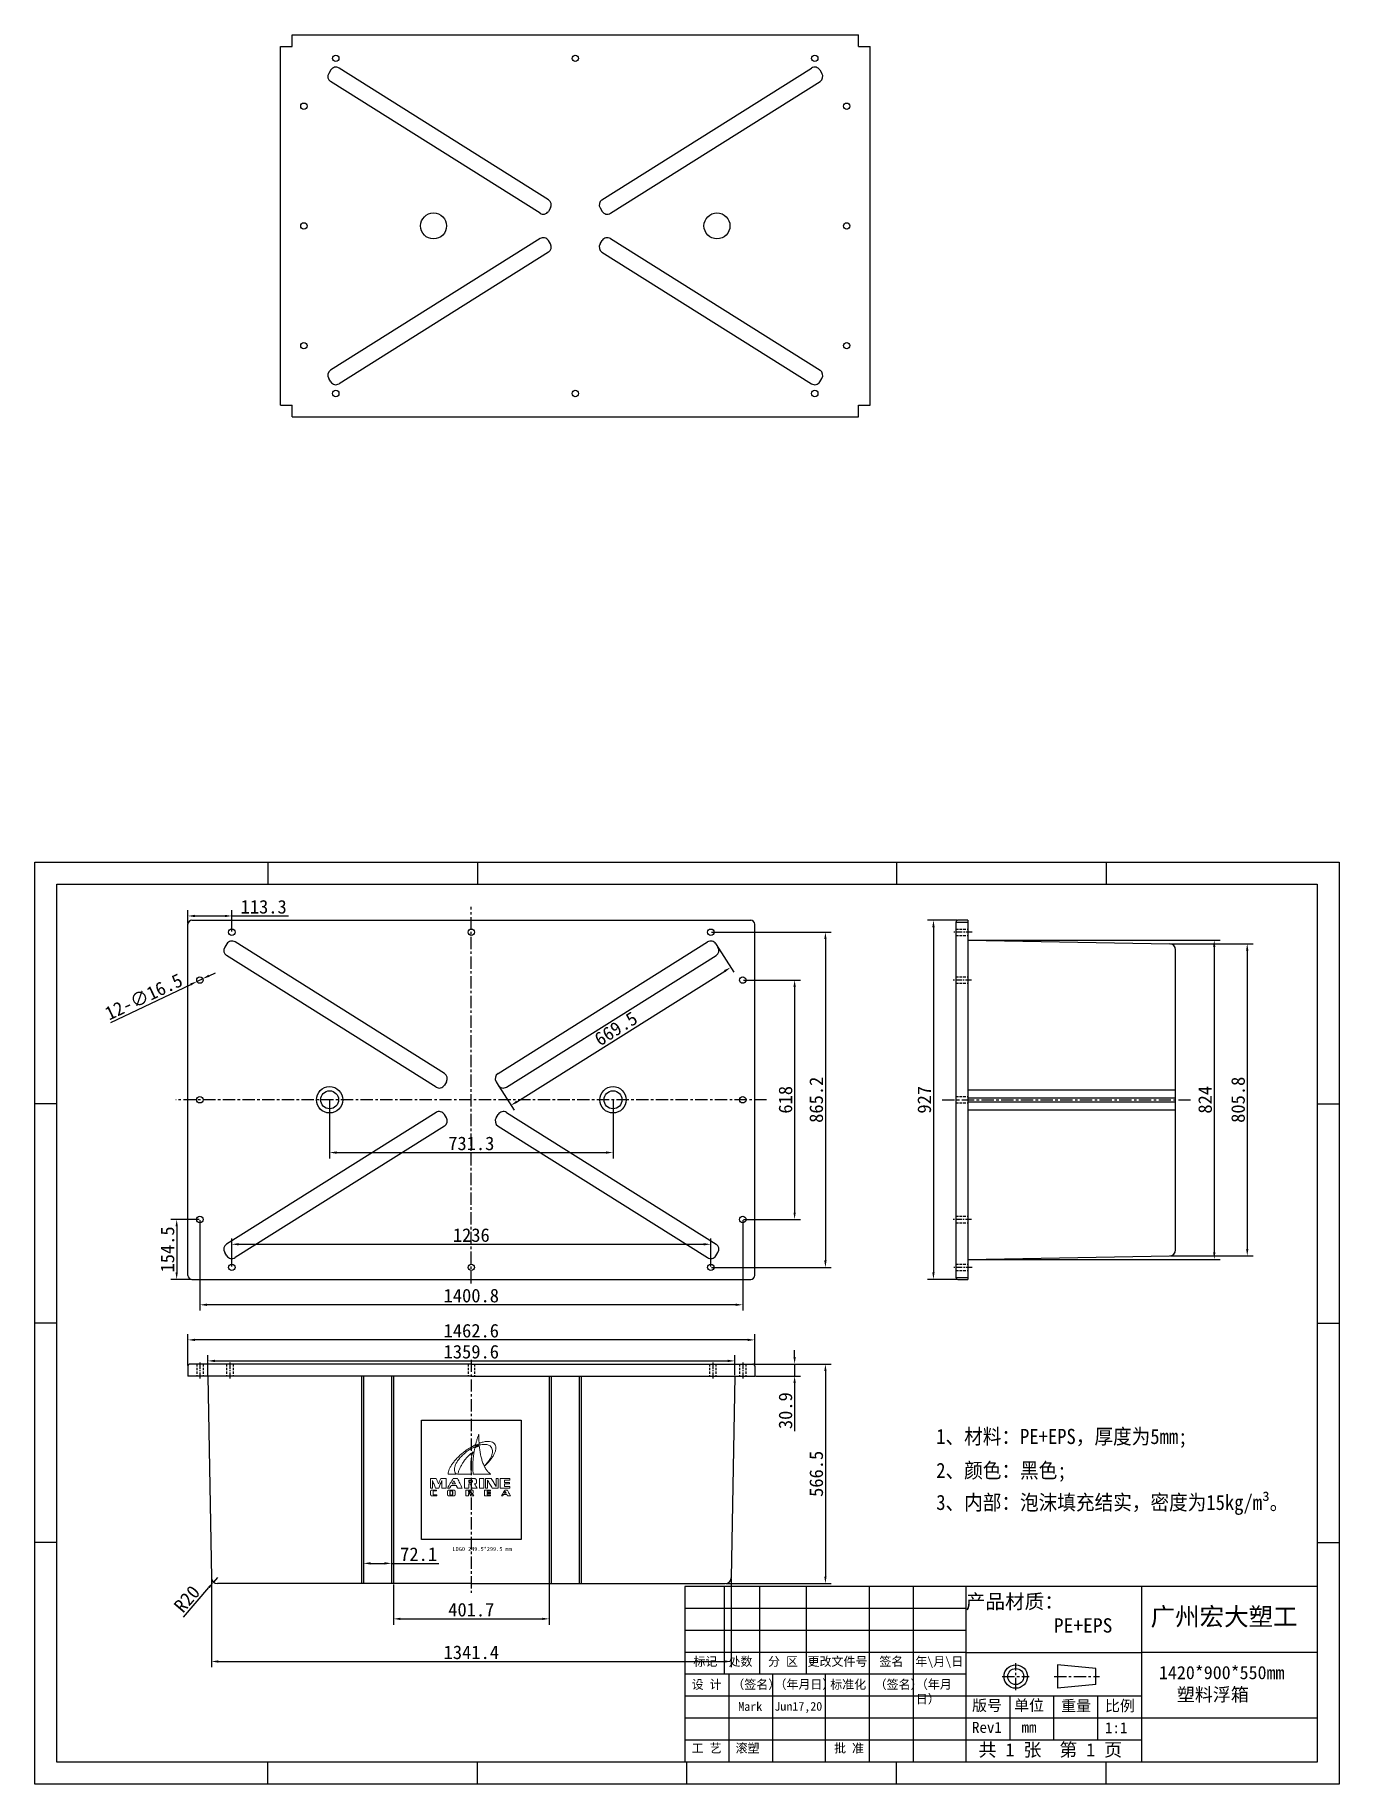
# Model space of a CAD drawing. Header units: millimetres. Extents: x -60 to 270204, y -80695 to 4986.
# Drawn here: x -60 to 3305, y -35 to 4480 of the extents above; entities that cross this region are included whole.
import ezdxf
from ezdxf.enums import TextEntityAlignment as Align

# ---------------------------------------------------------------- set-up
doc = ezdxf.new("R2010")
doc.units = ezdxf.units.MM
doc.linetypes.add('CENTER', pattern=[50.8, 31.75, -6.35, 6.35, -6.35])
doc.linetypes.add('HIDDEN', pattern=[9.525, 6.35, -3.175])
for name, color, linetype in [('\\M+3B7B9\\M+3C0CC\\M+3BEEE 1', 7, 'Continuous'), ('xx', 5, 'HIDDEN'), ('图层1', 1, 'CENTER')]:
    doc.layers.add(name, color=color, linetype=linetype)
doc.layers.add('DIM', color=142, linetype='Continuous', lineweight=13)
doc.layers.add('标注线', color=3, linetype='Continuous', lineweight=18)
doc.styles.add('DIM', font='txt.shx', dxfattribs={"width": 0.8, "bigfont": 'bigfont.shx'})
doc.styles.add('HZTXT', font='', dxfattribs={"width": 0.7})
doc.styles.get("Standard").update_dxf_attribs({"font": ''})
doc.styles.get('HZTXT').set_extended_font_data('SimSun')
doc.styles.get('Standard').set_extended_font_data('SimSun')
doc.dimstyles.new('ISO-25', dxfattribs={"dimtxt": 35, "dimasz": 18, "dimexe": 15, "dimexo": 2, "dimgap": 6, "dimtad": 1, "dimdec": 1, "dimdsep": 46, "dimtxsty": 'Standard', "dimcen": 2.5, "dimclrd": 6, "dimclre": 6, "dimclrt": 6, "dimadec": 0, "dimazin": 0, "dimtfac": 1, "dimtdec": 1, "dimtmove": 0, "dimatfit": 3, "dimfxl": 0, "dimarcsym": 0})

msp = doc.modelspace()

# ---------------------------------------------------------------- texts
at = {"attachment_point": 1}
for s, insert, char_height, width in [('{\\f@SimSun|b0|i0|c134|p2;LOGO 249.5*299.5 mm   }', (1016.84, 577.11), 10.3, 179.4816), ('产品材质：\\P         PE+EPS', (2341.56, 455.06), 37.08, 453.2), (' {\\H1.364x;广州宏大塑工}', (2795.24, 420.73), 33.99, 453.2), ('标记', (1638.59, 292.88), 22.66, 101.97), ('处数', (1729.23, 292.88), 22.66, 101.97), ('分 区', (1831.33, 292.88), 22.66, 101.97), ('更改文件号', (1933.2, 292.88), 22.66, 182.6744), ('签名', (2118.6, 292.88), 22.66, 101.97), ('年\\\\月\\\\日', (2211.42, 292.88), 22.66, 154.5294), ('1420*900*550mm\\P  塑料浮箱', (2840.05, 269.98), 33.99, 453.2), ('设 计 ', (1634.2, 233.55), 22.66, 128.8606), ('（签名）', (1739, 233.55), 22.66, 128.8606), ('（年月日）', (1847.79, 233.88), 22.66, 161.7606), ('标准化', (1991.71, 233.55), 22.66, 134.9019), ('（签名）', (2106.29, 233.55), 22.66, 128.8606), ('（年月日）', (2212.56, 233.88), 22.66, 140.5821), (' 版号', (2338.27, 182.43), 28.325, 110.9745), (' 单位', (2446.81, 182.97), 28.325, 120.1103), (' 重量', (2568.16, 181.43), 28.325, 113.3), (' 比例', (2681.46, 181.43), 28.325, 113.3), (' Mark', (1739, 176.9), 22.66, 128.8606), ('Jun17,20', (1847.79, 177.23), 22.66, 161.7606), (' Rev1', (2338.27, 125.78), 28.325, 136.7396), ('  mm', (2446.81, 126.32), 28.325, 120.1103), (' 1:1', (2681.46, 124.78), 28.325, 113.3), ('工 艺', (1634.19, 69.09), 22.66, 128.8606), ('滚塑', (1747.49, 69.09), 22.66, 128.8606), ('批 准', (2001.69, 69.09), 22.66, 128.8606), (' 共 1 张  第 1 页', (2351.42, 70.8), 33.99, 429.6024)]:
    msp.add_mtext(s, dxfattribs=dict(at, insert=insert, char_height=char_height, width=width))
at = {"layer": 'DIM', "color": 0, "style": 'HZTXT', "width": 0.9}
for s, height, p in [('1、材料：PE+EPS，厚度为5mm;', 39.1565, (2265.27, 842.93)), ('2、颜色：黑色;', 39.156, (2265.27, 755.45)), ('3、内部：泡沫填充结实，密度为15kg/m³。', 39.1565, (2265.27, 672.74))]:
    msp.add_text(s, height=height, dxfattribs=at).set_placement(p)

# ---------------------------------------------------------------- blocks, each defined once
blk = doc.blocks.new('*D4')
at = {"color": 6, "lineweight": -2, "transparency": 16777216}
for p, q in [((1767.9, 2040.6), (1914.8, 2040.6)), ((1899.8, 2022.6), (1899.8, 1440.6)), ((1767.9, 1422.6), (1914.8, 1422.6))]:
    blk.add_line(p, q, dxfattribs=at)
at = {"color": 6, "transparency": 16777216}
for points in [[(1896.8, 2022.6), (1902.8, 2022.6), (1899.8, 2040.6)], [(1896.8, 1440.6), (1902.8, 1440.6), (1899.8, 1422.6)]]:
    blk.add_solid(points, dxfattribs=at)
at = {"layer": 'Defpoints', "color": 0, "transparency": 16777216}
for p in [(1765.9, 2040.6), (1765.9, 1422.6), (1899.8, 1422.6)]:
    blk.add_point(p, dxfattribs=at)
at = {"color": 6, "transparency": 16777216, "insert": (1876.3, 1731.6), "char_height": 35, "attachment_point": 5, "rotation": 90}
blk.add_mtext('618', dxfattribs=at)
blk = doc.blocks.new('*D8')
at = {"color": 6, "lineweight": -2, "transparency": 16777216}
for p, q in [((1685.5, 2164.2), (1994.3, 2164.2)), ((1979.3, 2146.2), (1979.3, 1317)), ((1685.5, 1299), (1994.3, 1299))]:
    blk.add_line(p, q, dxfattribs=at)
at = {"color": 6, "transparency": 16777216}
for points in [[(1976.3, 2146.2), (1982.3, 2146.2), (1979.3, 2164.2)], [(1976.3, 1317), (1982.3, 1317), (1979.3, 1299)]]:
    blk.add_solid(points, dxfattribs=at)
at = {"layer": 'Defpoints', "color": 0, "transparency": 16777216}
for p in [(1683.5, 2164.2), (1683.5, 1299), (1979.3, 1299)]:
    blk.add_point(p, dxfattribs=at)
at = {"color": 6, "transparency": 16777216, "insert": (1955.8, 1731.6), "char_height": 35, "attachment_point": 5, "rotation": 90}
blk.add_mtext('865.2', dxfattribs=at)
blk = doc.blocks.new('*D9')
at = {"color": 6, "lineweight": -2, "transparency": 16777216}
for p, q in [((363.1, 1422.6), (290.2, 1422.6)), ((305.2, 1404.6), (305.2, 1286.1)), ((342.5, 1268.1), (290.2, 1268.1))]:
    blk.add_line(p, q, dxfattribs=at)
at = {"color": 6, "transparency": 16777216}
for points in [[(302.2, 1404.6), (308.2, 1404.6), (305.2, 1422.6)], [(302.2, 1286.1), (308.2, 1286.1), (305.2, 1268.1)]]:
    blk.add_solid(points, dxfattribs=at)
at = {"layer": 'Defpoints', "color": 0, "transparency": 16777216}
for p in [(365.1, 1422.6), (305.2, 1268.1), (344.5, 1268.1)]:
    blk.add_point(p, dxfattribs=at)
at = {"color": 6, "transparency": 16777216, "insert": (281.7, 1345.3), "char_height": 35, "attachment_point": 5, "rotation": 90}
blk.add_mtext('154.5', dxfattribs=at)
blk = doc.blocks.new('*D5')
at = {"color": 6, "lineweight": -2, "transparency": 16777216}
for p, q in [((447.5, 1301), (447.5, 1373.6)), ((465.5, 1358.6), (1665.5, 1358.6)), ((1683.5, 1301), (1683.5, 1373.6))]:
    blk.add_line(p, q, dxfattribs=at)
at = {"color": 6, "transparency": 16777216}
for points in [[(465.5, 1361.6), (465.5, 1355.6), (447.5, 1358.6)], [(1665.5, 1361.6), (1665.5, 1355.6), (1683.5, 1358.6)]]:
    blk.add_solid(points, dxfattribs=at)
at = {"layer": 'Defpoints', "color": 0, "transparency": 16777216}
for p in [(1683.5, 1358.6), (447.5, 1299), (1683.5, 1299)]:
    blk.add_point(p, dxfattribs=at)
at = {"color": 6, "transparency": 16777216, "insert": (1065.5, 1382.1), "char_height": 35, "attachment_point": 5}
blk.add_mtext('1236', dxfattribs=at)
blk = doc.blocks.new('*D10')
at = {"color": 6, "lineweight": -2, "transparency": 16777216}
for p, q in [((334.2, 1046.1), (334.2, 1126.8)), ((1778.8, 1111.8), (352.2, 1111.8)), ((1796.8, 1046.1), (1796.8, 1126.8))]:
    blk.add_line(p, q, dxfattribs=at)
at = {"color": 6, "transparency": 16777216}
for points in [[(352.2, 1114.8), (352.2, 1108.8), (334.2, 1111.8)], [(1778.8, 1114.8), (1778.8, 1108.8), (1796.8, 1111.8)]]:
    blk.add_solid(points, dxfattribs=at)
at = {"layer": 'Defpoints', "color": 0, "transparency": 16777216}
for p in [(334.2, 1111.8), (334.2, 1044.1), (1796.8, 1044.1)]:
    blk.add_point(p, dxfattribs=at)
at = {"color": 6, "transparency": 16777216, "insert": (1065.5, 1135.3), "char_height": 35, "attachment_point": 5}
blk.add_mtext('1462.6', dxfattribs=at)
blk = doc.blocks.new('*D11')
at = {"color": 6, "lineweight": -2, "transparency": 16777216}
for p, q in [((2319.3, 2195.1), (2243.1, 2195.1)), ((2258.1, 2177.1), (2258.1, 1286.1)), ((2319.3, 1268.1), (2243.1, 1268.1))]:
    blk.add_line(p, q, dxfattribs=at)
at = {"color": 6, "transparency": 16777216}
for points in [[(2255.1, 2177.1), (2261.1, 2177.1), (2258.1, 2195.1)], [(2255.1, 1286.1), (2261.1, 1286.1), (2258.1, 1268.1)]]:
    blk.add_solid(points, dxfattribs=at)
at = {"layer": 'Defpoints', "color": 0, "transparency": 16777216}
for p in [(2321.3, 2195.1), (2258.1, 1268.1), (2321.3, 1268.1)]:
    blk.add_point(p, dxfattribs=at)
at = {"color": 6, "transparency": 16777216, "insert": (2234.6, 1731.6), "char_height": 35, "attachment_point": 5, "rotation": 90}
blk.add_mtext('927', dxfattribs=at)
blk = doc.blocks.new('*D12')
at = {"color": 6, "lineweight": -2, "transparency": 16777216}
for p, q in [((1899.8, 1067.2), (1899.8, 1085.2)), ((1793.7, 1049.2), (1914.8, 1049.2)), ((1899.8, 1049.2), (1899.8, 1018.3)), ((1798.8, 1018.3), (1914.8, 1018.3)), ((1899.8, 1000.3), (1899.8, 875.9))]:
    blk.add_line(p, q, dxfattribs=at)
at = {"color": 6, "transparency": 16777216}
for points in [[(1896.8, 1067.2), (1902.8, 1067.2), (1899.8, 1049.2)], [(1896.8, 1000.3), (1902.8, 1000.3), (1899.8, 1018.3)]]:
    blk.add_solid(points, dxfattribs=at)
at = {"layer": 'Defpoints', "color": 0, "transparency": 16777216}
for p in [(1791.7, 1049.2), (1796.8, 1018.3), (1899.8, 1018.3)]:
    blk.add_point(p, dxfattribs=at)
at = {"color": 6, "transparency": 16777216, "insert": (1876.3, 929.1), "char_height": 35, "attachment_point": 5, "rotation": 90}
blk.add_mtext('30.9', dxfattribs=at)
blk = doc.blocks.new('*D6')
at = {"color": 6, "lineweight": -2, "transparency": 16777216}
for p, q in [((1793.7, 1049.2), (1994.3, 1049.2)), ((1979.3, 1031.2), (1979.3, 500.7)), ((1722.8, 482.7), (1994.3, 482.7))]:
    blk.add_line(p, q, dxfattribs=at)
at = {"color": 6, "transparency": 16777216}
for points in [[(1976.3, 1031.2), (1982.3, 1031.2), (1979.3, 1049.2)], [(1976.3, 500.7), (1982.3, 500.7), (1979.3, 482.7)]]:
    blk.add_solid(points, dxfattribs=at)
at = {"layer": 'Defpoints', "color": 0, "transparency": 16777216}
for p in [(1791.7, 1049.2), (1720.8, 482.7), (1979.3, 482.7)]:
    blk.add_point(p, dxfattribs=at)
at = {"color": 6, "transparency": 16777216, "insert": (1955.8, 766), "char_height": 35, "attachment_point": 5, "rotation": 90}
blk.add_mtext('566.5', dxfattribs=at)
blk = doc.blocks.new('*D7')
at = {"color": 6, "lineweight": -2, "transparency": 16777216}
for p, q in [((365.1, 1420.6), (365.1, 1187.4)), ((1765.9, 1420.6), (1765.9, 1187.4)), ((1747.9, 1202.4), (383.1, 1202.4))]:
    blk.add_line(p, q, dxfattribs=at)
at = {"color": 6, "transparency": 16777216}
for points in [[(383.1, 1205.4), (383.1, 1199.4), (365.1, 1202.4)], [(1747.9, 1205.4), (1747.9, 1199.4), (1765.9, 1202.4)]]:
    blk.add_solid(points, dxfattribs=at)
at = {"layer": 'Defpoints', "color": 0, "transparency": 16777216}
for p in [(365.1, 1422.6), (1765.9, 1422.6), (365.1, 1202.4)]:
    blk.add_point(p, dxfattribs=at)
at = {"color": 6, "transparency": 16777216, "insert": (1065.5, 1225.9), "char_height": 35, "attachment_point": 5}
blk.add_mtext('1400.8', dxfattribs=at)
blk = doc.blocks.new('*D13')
at = {"color": 6, "lineweight": -2, "transparency": 16777216}
for p, q in [((334.2, 2186.8), (334.2, 2221.1)), ((447.5, 2166.2), (447.5, 2221.1)), ((352.2, 2206.1), (429.5, 2206.1)), ((447.5, 2206.1), (593.9, 2206.1))]:
    blk.add_line(p, q, dxfattribs=at)
at = {"color": 6, "transparency": 16777216}
for points in [[(352.2, 2209.1), (352.2, 2203.1), (334.2, 2206.1)], [(429.5, 2209.1), (429.5, 2203.1), (447.5, 2206.1)]]:
    blk.add_solid(points, dxfattribs=at)
at = {"layer": 'Defpoints', "color": 0, "transparency": 16777216}
for p in [(334.2, 2184.8), (447.5, 2206.1), (447.5, 2164.2)]:
    blk.add_point(p, dxfattribs=at)
at = {"color": 6, "transparency": 16777216, "insert": (529.7, 2229.6), "char_height": 35, "attachment_point": 5}
blk.add_mtext('113.3', dxfattribs=at)
blk = doc.blocks.new('*D27')
at = {"color": 6, "lineweight": -2, "transparency": 16777216}
for p, q in [((372.5, 2044.1), (357.7, 2037)), ((388.8, 2051.8), (405, 2059.6)), ((135.5, 1931.2), (341.4, 2029.3))]:
    blk.add_line(p, q, dxfattribs=at)
at = {"color": 6, "transparency": 16777216}
for points in [[(340.1, 2032), (342.7, 2026.6), (357.7, 2037)], [(387.5, 2054.6), (390.1, 2049.1), (372.5, 2044.1)]]:
    blk.add_solid(points, dxfattribs=at)
at = {"layer": 'Defpoints', "color": 0, "transparency": 16777216}
for p in [(357.7, 2037), (372.5, 2044.1)]:
    blk.add_point(p, dxfattribs=at)
at = {"color": 6, "transparency": 16777216, "insert": (220.2, 1997.6), "char_height": 35, "attachment_point": 5, "rotation": 25.473}
blk.add_mtext('12-∅16.5', dxfattribs=at)
blk = doc.blocks.new('*D28')
at = {"color": 6, "lineweight": -2, "transparency": 16777216}
for p, q in [((864.7, 480.7), (864.7, 376.6)), ((1266.4, 480.7), (1266.4, 376.6)), ((882.7, 391.6), (1248.4, 391.6))]:
    blk.add_line(p, q, dxfattribs=at)
at = {"color": 6, "transparency": 16777216}
for points in [[(882.7, 394.6), (882.7, 388.6), (864.7, 391.6)], [(1248.4, 394.6), (1248.4, 388.6), (1266.4, 391.6)]]:
    blk.add_solid(points, dxfattribs=at)
at = {"layer": 'Defpoints', "color": 0, "transparency": 16777216}
for p in [(864.7, 482.7), (1266.4, 482.7), (1266.4, 391.6)]:
    blk.add_point(p, dxfattribs=at)
at = {"color": 6, "transparency": 16777216, "insert": (1065.5, 415.1), "char_height": 35, "attachment_point": 5}
blk.add_mtext('401.7', dxfattribs=at)
blk = doc.blocks.new('*D29')
at = {"color": 6, "lineweight": -2, "transparency": 16777216}
for p, q in [((410.2, 498.2), (400.2, 486.5)), ((322.6, 396.3), (388.4, 472.8))]:
    blk.add_line(p, q, dxfattribs=at)
at = {"color": 6, "transparency": 16777216}
blk.add_solid([(386.2, 474.8), (390.7, 470.9), (400.2, 486.5)], dxfattribs=at)
at = {"layer": 'Defpoints', "color": 0, "transparency": 16777216}
for p in [(410.2, 498.2), (400.2, 486.5)]:
    blk.add_point(p, dxfattribs=at)
at = {"color": 6, "transparency": 16777216, "insert": (331.8, 443), "char_height": 35, "attachment_point": 5, "rotation": 49.3027}
blk.add_mtext('R20', dxfattribs=at)
blk = doc.blocks.new('*D30')
at = {"color": 6, "lineweight": -2, "transparency": 16777216}
for p, q in [((2869.4, 2134.5), (3082.8, 2134.5)), ((3067.8, 2116.5), (3067.8, 1346.6)), ((2869.4, 1328.6), (3082.8, 1328.6))]:
    blk.add_line(p, q, dxfattribs=at)
at = {"color": 6, "transparency": 16777216}
for points in [[(3064.8, 2116.5), (3070.8, 2116.5), (3067.8, 2134.5)], [(3064.8, 1346.6), (3070.8, 1346.6), (3067.8, 1328.6)]]:
    blk.add_solid(points, dxfattribs=at)
at = {"layer": 'Defpoints', "color": 0, "transparency": 16777216}
for p in [(2867.4, 2134.5), (2867.4, 1328.6), (3067.8, 1328.6)]:
    blk.add_point(p, dxfattribs=at)
at = {"color": 6, "transparency": 16777216, "insert": (3044.3, 1731.6), "char_height": 35, "attachment_point": 5, "rotation": 90}
blk.add_mtext('805.8', dxfattribs=at)
blk = doc.blocks.new('*D31')
at = {"color": 6, "lineweight": -2, "transparency": 16777216}
for p, q in [((2349, 2143.6), (2997.7, 2143.6)), ((2982.7, 2125.6), (2982.7, 1337.6)), ((2349, 1319.6), (2997.7, 1319.6))]:
    blk.add_line(p, q, dxfattribs=at)
at = {"color": 6, "transparency": 16777216}
for points in [[(2979.7, 2125.6), (2985.7, 2125.6), (2982.7, 2143.6)], [(2979.7, 1337.6), (2985.7, 1337.6), (2982.7, 1319.6)]]:
    blk.add_solid(points, dxfattribs=at)
at = {"layer": 'Defpoints', "color": 0, "transparency": 16777216}
for p in [(2347, 2143.6), (2347, 1319.6), (2982.7, 1319.6)]:
    blk.add_point(p, dxfattribs=at)
at = {"color": 6, "transparency": 16777216, "insert": (2959.2, 1731.6), "char_height": 35, "attachment_point": 5, "rotation": 90}
blk.add_mtext('824', dxfattribs=at)
blk = doc.blocks.new('*D32')
at = {"color": 6, "lineweight": -2, "transparency": 16777216}
for p, q in [((394.8, 495.9), (394.8, 266.6)), ((1736.2, 495.9), (1736.2, 266.6)), ((412.8, 281.6), (1718.2, 281.6))]:
    blk.add_line(p, q, dxfattribs=at)
at = {"color": 6, "transparency": 16777216}
for points in [[(412.8, 284.6), (412.8, 278.6), (394.8, 281.6)], [(1718.2, 284.6), (1718.2, 278.6), (1736.2, 281.6)]]:
    blk.add_solid(points, dxfattribs=at)
at = {"layer": 'Defpoints', "color": 0, "transparency": 16777216}
for p in [(394.8, 497.9), (1736.2, 497.9), (1736.2, 281.6)]:
    blk.add_point(p, dxfattribs=at)
at = {"color": 6, "transparency": 16777216, "insert": (1065.5, 305.1), "char_height": 35, "attachment_point": 5}
blk.add_mtext('1341.4', dxfattribs=at)
blk = doc.blocks.new('*D33')
at = {"color": 6, "lineweight": -2, "transparency": 16777216}
for p, q in [((385.7, 1020.3), (385.7, 1072.5)), ((403.7, 1057.5), (1727.3, 1057.5)), ((1745.3, 1020.3), (1745.3, 1072.5))]:
    blk.add_line(p, q, dxfattribs=at)
at = {"color": 6, "transparency": 16777216}
for points in [[(403.7, 1060.5), (403.7, 1054.5), (385.7, 1057.5)], [(1727.3, 1060.5), (1727.3, 1054.5), (1745.3, 1057.5)]]:
    blk.add_solid(points, dxfattribs=at)
at = {"layer": 'Defpoints', "color": 0, "transparency": 16777216}
for p in [(1745.3, 1057.5), (385.7, 1018.3), (1745.3, 1018.3)]:
    blk.add_point(p, dxfattribs=at)
at = {"color": 6, "transparency": 16777216, "insert": (1065.5, 1081), "char_height": 35, "attachment_point": 5}
blk.add_mtext('1359.6', dxfattribs=at)
blk = doc.blocks.new('*D34')
at = {"color": 6, "lineweight": -2, "transparency": 16777216}
for p, q in [((787.4, 537.2), (787.4, 519.9)), ((805.4, 534.9), (841.5, 534.9)), ((859.5, 537.2), (859.5, 519.9)), ((859.5, 534.9), (981.4, 534.9))]:
    blk.add_line(p, q, dxfattribs=at)
at = {"color": 6, "transparency": 16777216}
for points in [[(805.4, 537.9), (805.4, 531.9), (787.4, 534.9)], [(841.5, 537.9), (841.5, 531.9), (859.5, 534.9)]]:
    blk.add_solid(points, dxfattribs=at)
at = {"layer": 'Defpoints', "color": 0, "transparency": 16777216}
for p in [(787.4, 539.2), (859.5, 539.2), (859.5, 534.9)]:
    blk.add_point(p, dxfattribs=at)
at = {"color": 6, "transparency": 16777216, "insert": (929.5, 558.4), "char_height": 35, "attachment_point": 5}
blk.add_mtext('72.1', dxfattribs=at)
blk = doc.blocks.new('*D35')
at = {"color": 6, "lineweight": -2, "transparency": 16777216}
for p, q in [((1697.5, 2132.5), (1742.7, 2060.6)), ((1183.1, 1726.7), (1719.4, 2063.8)), ((1130.6, 1776.3), (1175.8, 1704.4))]:
    blk.add_line(p, q, dxfattribs=at)
at = {"color": 6, "transparency": 16777216}
for points in [[(1717.8, 2066.3), (1721, 2061.2), (1734.7, 2073.3)], [(1181.5, 1729.2), (1184.7, 1724.1), (1167.8, 1717.1)]]:
    blk.add_solid(points, dxfattribs=at)
at = {"layer": 'Defpoints', "color": 0, "transparency": 16777216}
for p in [(1696.4, 2134.2), (1734.7, 2073.3), (1129.6, 1778)]:
    blk.add_point(p, dxfattribs=at)
at = {"color": 6, "transparency": 16777216, "insert": (1438.7, 1915.1), "char_height": 35, "attachment_point": 5, "rotation": 32.1487}
blk.add_mtext('669.5', dxfattribs=at)
blk = doc.blocks.new('*D36')
at = {"color": 6, "lineweight": -2, "transparency": 16777216}
for p, q in [((699.9, 1729.6), (699.9, 1580.3)), ((1431.2, 1729.6), (1431.2, 1580.3)), ((717.9, 1595.3), (1413.2, 1595.3))]:
    blk.add_line(p, q, dxfattribs=at)
at = {"color": 6, "transparency": 16777216}
for points in [[(717.9, 1598.3), (717.9, 1592.3), (699.9, 1595.3)], [(1413.2, 1598.3), (1413.2, 1592.3), (1431.2, 1595.3)]]:
    blk.add_solid(points, dxfattribs=at)
at = {"layer": 'Defpoints', "color": 0, "transparency": 16777216}
for p in [(699.9, 1731.6), (1431.2, 1731.6), (1431.2, 1595.3)]:
    blk.add_point(p, dxfattribs=at)
at = {"color": 6, "transparency": 16777216, "insert": (1065.5, 1618.8), "char_height": 35, "attachment_point": 5}
blk.add_mtext('731.3', dxfattribs=at)
blk = doc.blocks.new('*T61')
at = {"color": 0, "linetype": 'ByBlock', "lineweight": -2, "transparency": 16777216}
for p, q in [((0, 0), (127, 0)), ((0, 0), (0, -78)), ((63.5, 0), (63.5, -78)), ((127, 0), (127, -78)), ((0, -39), (127, -39)), ((0, -78), (127, -78))]:
    blk.add_line(p, q, dxfattribs=at)
at = {"color": 0, "transparency": 16777216, "char_height": 10, "width": 60.5, "attachment_point": 5}
for s, insert in [('{\\fSimSun|b0|i0|c134|p2;料 厚}', (31.75, -19.5)), ('{\\fSimSun|b0|i0|c134|p2;件 数}', (95.25, -19.5))]:
    blk.add_mtext(s, dxfattribs=dict(at, insert=insert))
blk = doc.blocks.new('圆心打标')
at = {"layer": '标注线'}
for p, q in [((-2.5, 0), (2.5, 0)), ((0, 2.5), (0, -2.5))]:
    blk.add_line(p, q, dxfattribs=at)
blk = doc.blocks.new('拆图参数')
blk.add_blockref('*T61', (-63.5, 78))
at = {"layer": '标注线'}
blk.add_blockref('圆心打标', (67219.7, -21339.8), dxfattribs=at)
at = {"style": 'DIM', "width": 0.8}
blk.add_attdef('6', text='', height=10, dxfattribs=at).set_placement((-37.1, 18.9), align=Align.MIDDLE_LEFT)
blk.add_attdef('1', text='', height=10, dxfattribs=at).set_placement((36.6, 19.3), align=Align.MIDDLE_CENTER)

# ---------------------------------------------------------------- dimensions: what is measured, and where the dimension line sits
for base, p1, p2, picture, middle in [((447.51, 2206.14), (334.21, 2184.76), (447.51, 2164.16), '*D13', (529.68, 2229.64)), ((1431.16, 1595.32), (699.86, 1731.56), (1431.16, 1731.56), '*D36', (1065.51, 1618.82)), ((859.51, 534.9), (787.41, 539.22), (859.51, 539.22), '*D34', (929.46, 558.4)), ((1736.23, 281.55), (394.79, 497.9), (1736.23, 497.9), '*D32', (1065.51, 305.05)), ((1266.36, 391.6), (864.66, 482.72), (1266.36, 482.72), '*D28', (1065.51, 415.1))]:
    dim = msp.add_linear_dim(base=base, p1=p1, p2=p2, dimstyle='ISO-25')
    dim.commit()
    dim.dimension.update_dxf_attribs({"geometry": picture, "text_midpoint": middle})
for base, p1, p2, picture, middle in [((2258.1, 1268.06), (2321.25, 2195.06), (2321.25, 1268.06), '*D11', (2234.6, 1731.56)), ((2982.71, 1319.56), (2347, 2143.56), (2347, 1319.56), '*D31', (2959.21, 1731.56)), ((3067.77, 1328.65), (2867.42, 2134.48), (2867.42, 1328.65), '*D30', (3044.27, 1731.56)), ((305.18, 1268.06), (365.11, 1422.56), (344.51, 1268.06), '*D9', (281.68, 1345.31)), ((1899.76, 1018.32), (1791.66, 1049.22), (1796.81, 1018.32), '*D12', (1876.26, 929.1)), ((1979.27, 482.72), (1791.66, 1049.22), (1720.78, 482.72), '*D6', (1955.77, 765.97))]:
    dim = msp.add_linear_dim(base=base, p1=p1, p2=p2, angle=90, dimstyle='ISO-25')
    dim.commit()
    dim.dimension.update_dxf_attribs({"geometry": picture, "text_midpoint": middle})
dim = msp.add_aligned_dim(p1=(1129.57, 1777.96), p2=(1696.41, 2134.21), distance=-71.91, dimstyle='ISO-25')
dim.commit()
dim.dimension.update_dxf_attribs({"geometry": '*D35', "text_midpoint": (1438.75, 1915.1)})
for base, p1, p2, picture, middle in [((1979.27, 1298.96), (1683.51, 2164.16), (1683.51, 1298.96), '*D8', (1979.27, 1731.56)), ((1899.76, 1422.56), (1765.91, 2040.56), (1765.91, 1422.56), '*D4', (1899.76, 1731.56))]:
    dim = msp.add_linear_dim(base=base, p1=p1, p2=p2, angle=90, dimstyle='ISO-25')
    dim.commit()
    dim.dimension.update_dxf_attribs({"geometry": picture, "text_midpoint": middle, "dimtype": 160})
dim = msp.add_diameter_dim_2p(p1=(372.55, 2044.11), p2=(357.67, 2037.02), text='12-<>', dimstyle='ISO-25')
dim.commit()
dim.dimension.update_dxf_attribs({"geometry": '*D27', "text_midpoint": (220.24, 1997.58)})
for base, p1, p2, picture, middle in [((365.11, 1202.36), (1765.91, 1422.56), (365.11, 1422.56), '*D7', (1065.51, 1202.36)), ((1683.51, 1358.61), (447.51, 1298.96), (1683.51, 1298.96), '*D5', (1065.51, 1358.61)), ((334.21, 1111.81), (1796.81, 1044.07), (334.21, 1044.07), '*D10', (1065.51, 1111.81)), ((1745.31, 1057.55), (385.71, 1018.32), (1745.31, 1018.32), '*D33', (1065.51, 1057.55))]:
    dim = msp.add_linear_dim(base=base, p1=p1, p2=p2, dimstyle='ISO-25')
    dim.commit()
    dim.dimension.update_dxf_attribs({"geometry": picture, "text_midpoint": middle, "dimtype": 160})
dim = msp.add_radius_dim(center=(410.24, 498.17), mpoint=(400.17, 486.46), text='R20', dimstyle='ISO-25')
dim.commit()
dim.dimension.update_dxf_attribs({"geometry": '*D29', "text_midpoint": (331.82, 443.03)})

# ---------------------------------------------------------------- linework, layer by layer
for p, q in [((603.02, 4480.21), (2064.62, 4480.21)), ((603.02, 4450.31), (603.02, 4480.21)), ((2064.62, 4450.31), (2064.62, 4480.21)), ((573.12, 3524.31), (573.12, 4450.31)), ((573.12, 4450.31), (603.02, 4450.31)), ((2064.62, 4450.31), (2094.52, 4450.31)), ((2094.52, 3524.31), (2094.52, 4450.31)), ((702.89, 4389.93), (697.43, 4381.19)), ((1264.88, 4054.98), (724.22, 4394.82)), ((1402.75, 4054.98), (1943.42, 4394.82)), ((1964.74, 4389.93), (1970.2, 4381.19)), ((1242.98, 4020.08), (702.31, 4359.93)), ((1424.66, 4020.08), (1965.32, 4359.93)), ((1269.76, 4033.71), (1264.3, 4024.97)), ((1397.87, 4033.71), (1403.33, 4024.97)), ((1242.98, 3954.55), (702.31, 3614.7)), ((1269.76, 3940.92), (1264.3, 3949.65)), ((1397.87, 3940.92), (1403.33, 3949.65)), ((1424.66, 3954.55), (1965.32, 3614.7)), ((1264.88, 3919.65), (724.22, 3579.81)), ((1402.75, 3919.65), (1943.42, 3579.81)), ((702.89, 3584.7), (697.43, 3593.43)), ((1964.74, 3584.7), (1970.2, 3593.43)), ((573.12, 3524.31), (603.02, 3524.31)), ((603.02, 3494.41), (603.02, 3524.31)), ((2064.62, 3494.41), (2064.62, 3524.31)), ((2064.62, 3524.31), (2094.52, 3524.31)), ((603.02, 3494.41), (2064.62, 3494.41)), ((-60.4, 2344.63), (3304.61, 2344.63)), ((-60.4, -34.67), (-60.4, 2344.63)), ((540.6, 2344.63), (540.6, 2287.98)), ((1081.35, 2344.63), (1081.35, 2287.98)), ((2162.85, 2344.63), (2162.85, 2287.98)), ((2703.6, 2344.63), (2703.6, 2287.98)), ((3304.61, 2344.63), (3304.61, -34.67)), ((-3.75, 2287.98), (3247.96, 2287.98)), ((-3.75, 21.98), (-3.75, 2287.98)), ((3247.96, 2287.98), (3247.96, 21.98)), ((334.21, 1278.36), (334.21, 2184.76)), ((344.51, 2195.06), (1786.51, 2195.06)), ((1796.81, 1278.36), (1796.81, 2184.76)), ((2316.1, 2189.91), (2316.1, 1273.21)), ((2316.1, 2189.91), (2347, 2189.91)), ((2347, 2195.06), (2321.25, 2195.06)), ((2347, 2195.06), (2347, 1268.06)), ((434.59, 2134.18), (429.13, 2125.44)), ((996.57, 1799.22), (455.91, 2139.07)), ((1134.45, 1799.22), (1675.11, 2139.07)), ((1696.43, 2134.18), (1701.89, 2125.44)), ((2347, 2143.56), (2867.42, 2134.48)), ((974.67, 1764.33), (434.01, 2104.17)), ((1156.35, 1764.33), (1697.01, 2104.17)), ((2882.6, 1344.09), (2882.6, 2119.03)), ((1001.45, 1777.96), (996, 1769.22)), ((1129.57, 1777.96), (1135.02, 1769.22)), ((-3.75, 1721.48), (-60.4, 1721.48)), ((2347, 1757.31), (2882.6, 1757.31)), ((2347, 1736.71), (2882.6, 1736.71)), ((2347, 1726.41), (2882.6, 1726.41)), ((3247.96, 1721.48), (3304.61, 1721.48)), ((974.67, 1698.79), (434.01, 1358.95)), ((1001.45, 1685.17), (996, 1693.9)), ((1129.57, 1685.17), (1135.02, 1693.9)), ((1156.35, 1698.79), (1697.01, 1358.95)), ((2347, 1705.81), (2882.6, 1705.81)), ((996.57, 1663.9), (455.91, 1324.05)), ((1134.45, 1663.9), (1675.11, 1324.05)), ((434.59, 1328.95), (429.13, 1337.68)), ((1696.43, 1328.95), (1701.89, 1337.68)), ((2347, 1319.56), (2867.42, 1328.65)), ((344.51, 1268.06), (1786.51, 1268.06)), ((2316.1, 1273.21), (2347, 1273.21)), ((2321.25, 1268.06), (2347, 1268.06)), ((-3.75, 1154.98), (-60.4, 1154.98)), ((3247.96, 1154.98), (3304.61, 1154.98)), ((334.21, 1044.07), (334.21, 1018.32)), ((1065.51, 1049.22), (339.36, 1049.22)), ((1065.51, 1049.22), (1791.66, 1049.22)), ((1796.81, 1044.07), (1796.81, 1018.32)), ((1065.51, 1018.32), (334.21, 1018.32)), ((385.71, 1018.32), (394.79, 497.9)), ((782.26, 1018.32), (782.26, 482.72)), ((787.41, 1018.32), (787.41, 482.72)), ((859.51, 1018.32), (859.51, 482.72)), ((864.66, 1018.32), (864.66, 482.72)), ((1065.51, 1018.32), (1796.81, 1018.32)), ((1266.36, 1018.32), (1266.36, 482.72)), ((1271.51, 1018.32), (1271.51, 482.72)), ((1343.61, 1018.32), (1343.61, 482.72)), ((1348.76, 1018.32), (1348.76, 482.72)), ((1745.31, 1018.32), (1736.23, 497.9)), ((1058.96, 749.31), (1067, 749.31)), ((1058.96, 749.31), (1058.96, 744.46)), ((1058.96, 744.46), (1067, 744.46)), ((1068.15, 748.16), (1068.15, 745.61)), ((1010.51, 720.76), (1010.51, 712.54)), ((1016.25, 721.91), (1011.66, 721.91)), ((1011.66, 711.39), (1016.25, 711.39)), ((1017.4, 720.76), (1017.4, 712.54)), ((1058.67, 721.32), (1063.58, 721.32)), ((1058.67, 721.32), (1058.67, 718.35)), ((1058.67, 718.35), (1063.58, 718.35)), ((1064.28, 720.61), (1064.28, 719.05)), ((-3.75, 588.48), (-60.4, 588.48)), ((3247.96, 588.48), (3304.61, 588.48)), ((1065.51, 482.72), (410.24, 482.72)), ((1065.51, 482.72), (1720.78, 482.72)), ((1616.44, 475.18), (1616.44, 21.98)), ((3247.96, 475.18), (1616.44, 475.18)), ((1718.41, 475.18), (1718.41, 248.58)), ((1809.05, 475.18), (1809.05, 248.58)), ((1929.2, 475.18), (1929.2, 248.58)), ((2092.3, 475.18), (2092.3, 21.98)), ((2205.6, 475.18), (2205.6, 21.98)), ((2341.56, 475.18), (2341.56, 21.98)), ((2794.76, 475.18), (2794.76, 21.98)), ((2341.56, 418.53), (1616.44, 418.53)), ((2341.56, 361.88), (1616.44, 361.88)), ((2341.56, 305.23), (1616.44, 305.23)), ((2341.56, 305.23), (2794.76, 305.23)), ((2577.75, 273), (2577.75, 212.51)), ((2676.9, 263.42), (2577.75, 273)), ((3247.96, 305.23), (2794.76, 305.23)), ((2341.56, 248.58), (1616.44, 248.58)), ((1729.74, 248.58), (1729.74, 21.98)), ((1843.04, 248.58), (1843.04, 21.98)), ((1979, 248.58), (1979, 21.98)), ((2676.9, 222.09), (2676.9, 263.42)), ((2794.76, 191.93), (1616.44, 191.93)), ((2454.86, 191.93), (2454.86, 78.63)), ((2568.16, 191.93), (2568.16, 78.63)), ((2676.9, 222.09), (2577.75, 212.51)), ((2681.46, 191.93), (2681.46, 78.63)), ((3247.96, 135.28), (1616.44, 135.28)), ((2794.76, 78.63), (1616.44, 78.63)), ((3247.96, 21.98), (-3.75, 21.98)), ((540.6, -34.67), (540.6, 21.98)), ((1081.35, -34.67), (1081.35, 21.98)), ((1622.1, -34.67), (1622.1, 21.98)), ((2162.85, -34.67), (2162.85, 21.98)), ((2703.6, -34.67), (2703.6, 21.98)), ((3304.61, -34.67), (-60.4, -34.67))]:
    msp.add_line(p, q)
msp.add_lwpolyline([(937.02, 904.76), (1194, 904.76), (1194, 596.28), (937.02, 596.28)], close=True)
for centre, radius in [((715.82, 4419.91), 8.24), ((1333.82, 4419.91), 8.24), ((1951.82, 4419.91), 8.24), ((633.42, 4296.31), 8.24), ((2034.22, 4296.31), 8.24), ((968.17, 3987.31), 33.5), ((1699.47, 3987.31), 33.5), ((633.42, 3987.31), 8.24), ((2034.22, 3987.31), 8.24), ((633.42, 3678.31), 8.24), ((2034.22, 3678.31), 8.24), ((715.82, 3554.71), 8.24), ((1333.82, 3554.71), 8.24), ((1951.82, 3554.71), 8.24), ((447.51, 2164.16), 8.24), ((1065.51, 2164.16), 8.24), ((1683.51, 2164.16), 8.24), ((365.11, 2040.56), 8.24), ((1765.91, 2040.56), 8.24), ((699.86, 1731.56), 33.99), ((1431.16, 1731.56), 33.99), ((365.11, 1731.56), 8.24), ((699.86, 1731.56), 23.18), ((1431.16, 1731.56), 23.18), ((1765.91, 1731.56), 8.24), ((365.11, 1422.56), 8.24), ((1765.91, 1422.56), 8.24), ((447.51, 1298.96), 8.24), ((1065.51, 1298.96), 8.24), ((1683.51, 1298.96), 8.24), ((2470.4, 242.76), 30.25), ((2470.4, 242.76), 20.66)]:
    msp.add_circle(centre, radius)
for centre, radius, start, end in [((710.54, 4373.01), 15.45, 148, 237.8477), ((715.99, 4381.74), 15.45, 57.8477, 148), ((1951.64, 4381.74), 15.45, 32, 122.1523), ((1957.1, 4373.01), 15.45, 302.1523, 32), ((1251.2, 4033.16), 15.45, 237.8477, 328), ((1256.66, 4041.9), 15.45, 328, 57.8477), ((1410.97, 4041.9), 15.45, 122.1523, 212), ((1416.43, 4033.16), 15.45, 212, 302.1523), ((1251.2, 3941.47), 15.45, 32, 122.1523), ((1256.66, 3932.73), 15.45, 302.1523, 32), ((1410.97, 3932.73), 15.45, 148, 237.8477), ((1416.43, 3941.47), 15.45, 57.8477, 148), ((710.54, 3601.62), 15.45, 122.1523, 212), ((1957.1, 3601.62), 15.45, 328, 57.8477), ((715.99, 3592.89), 15.45, 212, 302.1523), ((1951.64, 3592.89), 15.45, 237.8477, 328), ((344.51, 2184.76), 10.3, 90, 180), ((1786.51, 2184.76), 10.3, 0, 90), ((2321.25, 2189.91), 5.15, 90, 180), ((442.23, 2117.25), 15.45, 148, 237.8477), ((447.69, 2125.99), 15.45, 57.8477, 148), ((1683.33, 2125.99), 15.45, 32, 122.1523), ((1688.79, 2117.25), 15.45, 302.1523, 32), ((2867.15, 2119.03), 15.45, 0, 89), ((982.89, 1777.41), 15.45, 237.8477, 328), ((988.35, 1786.14), 15.45, 328, 57.8477), ((1142.67, 1786.14), 15.45, 122.1523, 212), ((1148.13, 1777.41), 15.45, 212, 302.1523), ((982.89, 1685.71), 15.45, 32, 122.1523), ((988.35, 1676.98), 15.45, 302.1523, 32), ((1142.67, 1676.98), 15.45, 148, 237.8477), ((1148.13, 1685.71), 15.45, 57.8477, 148), ((442.23, 1345.87), 15.45, 122.1523, 212), ((1688.79, 1345.87), 15.45, 328, 57.8477), ((447.69, 1337.13), 15.45, 212, 302.1523), ((1683.33, 1337.13), 15.45, 237.8477, 328), ((2867.15, 1344.09), 15.45, 271, 0), ((344.51, 1278.36), 10.3, 180, 270), ((1786.51, 1278.36), 10.3, 270, 0), ((2321.25, 1273.21), 5.15, 180, 270), ((339.36, 1044.07), 5.15, 90, 180), ((1791.66, 1044.07), 5.15, 0, 90), ((1067, 748.16), 1.15, 0, 90), ((1067, 745.61), 1.15, 270, 0), ((1011.66, 720.76), 1.15, 90, 180), ((1011.66, 712.54), 1.15, 180, 270), ((1016.25, 720.76), 1.15, 0, 90), ((1016.25, 712.54), 1.15, 270, 0), ((1063.58, 720.61), 0.701, 0, 90), ((1063.58, 719.05), 0.701, 270, 0), ((410.24, 498.17), 15.45, 181, 270), ((1720.78, 498.17), 15.45, 270, 359)]:
    msp.add_arc(centre, radius, start, end)
at = {"layer": '\\M+3B7B9\\M+3C0CC\\M+3BEEE 1', "lineweight": 0}
for p, q in [((1005.94, 732.31), (1004.13, 729.22)), ((1004.13, 729.22), (1004.82, 729.22)), ((1004.82, 729.22), (1005.5, 729.22)), ((1005.5, 729.22), (1006.19, 729.22)), ((1007.74, 735.39), (1005.94, 732.31)), ((1006.19, 729.22), (1006.87, 729.21)), ((1006.87, 729.21), (1007.55, 729.21)), ((1007.55, 729.21), (1008.24, 729.21)), ((1009.54, 738.48), (1007.74, 735.39)), ((1008.24, 729.21), (1008.92, 729.21)), ((1008.92, 729.21), (1009.61, 729.21)), ((1011.34, 741.57), (1009.54, 738.48)), ((1009.61, 729.21), (1010.1, 730.03)), ((1010.1, 730.03), (1010.59, 730.85)), ((1010.59, 730.85), (1011.08, 731.67)), ((1011.08, 731.67), (1011.57, 732.49)), ((1013.14, 744.66), (1011.34, 741.57)), ((1011.57, 732.49), (1012.07, 733.31)), ((1012.07, 733.31), (1012.56, 734.13)), ((1012.56, 734.13), (1013.54, 735.77)), ((1014.94, 747.74), (1013.14, 744.66)), ((1013.54, 735.77), (1015.19, 735.77)), ((1016.74, 750.83), (1014.94, 747.74)), ((1015.19, 735.77), (1016.83, 735.77)), ((1016.3, 740.37), (1020.66, 747.62)), ((1016.3, 740.37), (1024.36, 740.36)), ((1018.54, 753.92), (1016.74, 750.83)), ((1016.83, 735.77), (1018.48, 735.77)), ((1018.48, 735.77), (1020.12, 735.77)), ((1019.96, 753.92), (1018.54, 753.92)), ((1021.38, 753.91), (1019.96, 753.92)), ((1020.12, 735.77), (1021.76, 735.76)), ((1020.66, 747.62), (1024.36, 740.36)), ((1022.79, 753.91), (1021.38, 753.91)), ((1021.76, 735.76), (1023.41, 735.76)), ((1024.21, 753.91), (1022.79, 753.91)), ((1023.41, 735.76), (1025.05, 735.76)), ((1025.63, 753.91), (1024.21, 753.91)), ((1025.05, 735.76), (1026.7, 735.76)), ((1027.04, 753.91), (1025.63, 753.91)), ((1026.7, 735.76), (1027.95, 733.3)), ((1028.46, 753.9), (1027.04, 753.91)), ((1027.11, 734.94), (1027.53, 734.12)), ((1027.95, 733.3), (1028.37, 732.47)), ((1028.37, 732.47), (1028.79, 731.65)), ((1029.88, 753.9), (1028.46, 753.9)), ((1028.79, 731.65), (1029.2, 730.83)), ((1029.2, 730.83), (1029.62, 730.01)), ((1029.62, 730.01), (1030.04, 729.19)), ((1031.41, 750.81), (1029.88, 753.9)), ((1030.04, 729.19), (1031.55, 729.19)), ((1032.95, 747.72), (1031.41, 750.81)), ((1031.55, 729.19), (1033.07, 729.19)), ((1034.48, 744.63), (1032.95, 747.72)), ((1033.07, 729.19), (1034.58, 729.18)), ((1036.02, 741.54), (1034.48, 744.63)), ((1034.58, 729.18), (1036.09, 729.18)), ((1037.55, 738.45), (1036.02, 741.54)), ((1036.09, 729.18), (1037.61, 729.18)), ((1039.08, 735.36), (1037.55, 738.45)), ((1037.61, 729.18), (1039.12, 729.18)), ((1040.62, 732.26), (1039.08, 735.36)), ((1039.12, 729.18), (1040.64, 729.18)), ((1042.15, 729.17), (1040.62, 732.26)), ((1040.64, 729.18), (1042.15, 729.17)), ((1150.69, 715.72), (1153.35, 720.15)), ((1150.69, 715.72), (1155.61, 715.71)), ((1153.35, 720.15), (1155.61, 715.71))]:
    msp.add_line(p, q, dxfattribs=at)
for points in [[(989.76, 744.06), (989.75, 741.59), (989.75, 739.12), (989.75, 736.65), (989.74, 734.17), (989.74, 731.7), (989.74, 729.23), (991.14, 729.23), (992.54, 729.23), (993.94, 729.23), (995.34, 729.23), (996.74, 729.22), (998.14, 729.22), (999.54, 729.22), (1000.95, 729.22), (1000.95, 732.32), (1000.95, 735.42), (1000.95, 738.51), (1000.96, 741.61), (1000.96, 744.71), (1000.96, 747.81), (1000.97, 750.91), (1000.97, 754), (999.2, 754.01), (997.42, 754.01), (995.65, 754.01), (993.88, 754.01), (992.1, 754.01), (990.33, 754.02), (988.55, 754.02), (986.78, 754.02), (986.01, 752.26), (985.24, 750.5), (984.47, 748.73), (983.7, 746.97), (982.93, 745.21), (982.16, 743.45), (981.39, 741.69), (980.62, 739.93), (979.91, 741.69), (979.2, 743.45), (978.49, 745.22), (977.78, 746.98), (977.07, 748.74), (976.36, 750.51), (975.65, 752.27), (974.94, 754.03), (973.12, 754.04), (971.3, 754.04), (969.48, 754.04), (967.66, 754.04), (965.84, 754.04), (964.02, 754.05), (962.2, 754.05), (960.38, 754.05), (960.38, 750.96), (960.38, 747.86), (960.37, 744.77), (960.37, 741.67), (960.37, 738.58), (960.37, 735.49), (960.36, 732.39), (960.36, 729.3), (960.98, 729.3), (961.59, 729.3), (962.21, 729.3), (962.82, 729.3), (963.44, 729.3), (964.05, 729.3), (964.67, 729.3), (965.28, 729.29), (965.29, 731.74), (965.29, 734.18), (965.29, 736.62), (965.29, 739.06), (965.3, 741.5), (965.3, 743.94), (965.3, 746.38), (965.3, 748.82), (966.32, 746.38), (967.34, 743.94), (968.36, 741.5), (969.38, 739.05), (970.4, 736.61), (971.42, 734.17), (972.44, 731.72), (973.46, 729.28), (974.44, 729.28), (975.42, 729.28), (976.4, 729.28), (977.37, 729.28), (978.35, 729.28), (979.33, 729.27), (980.31, 729.27), (981.28, 729.27), (982.34, 731.74), (983.4, 734.21), (984.46, 736.67), (985.52, 739.14), (986.58, 741.61), (987.64, 744.07), (988.7, 746.54), (989.76, 749.01), (989.76, 746.54), (989.76, 744.06)], [(1095.18, 729.12), (1096.6, 729.11), (1098.03, 729.11), (1098.03, 732.21), (1098.03, 735.31), (1098.03, 738.41), (1098.04, 741.51), (1098.04, 744.61), (1098.04, 747.7), (1098.04, 750.8), (1098.05, 753.9), (1096.62, 753.89), (1095.2, 753.89), (1093.78, 753.88), (1092.35, 753.87), (1090.93, 753.86), (1089.51, 753.86), (1088.08, 753.85), (1086.66, 753.84), (1086.66, 750.75), (1086.65, 747.66), (1086.65, 744.57), (1086.65, 741.48), (1086.64, 738.39), (1086.64, 735.31), (1086.64, 732.22), (1086.63, 729.13), (1088.06, 729.12), (1089.48, 729.12), (1090.91, 729.12), (1092.33, 729.12), (1093.75, 729.12), (1095.18, 729.12)], [(1106.81, 718.92), (1106.81, 719.37), (1106.81, 719.82), (1106.81, 720.28), (1106.82, 720.73), (1106.82, 721.18), (1106.82, 721.64), (1107.85, 721.64), (1108.89, 721.64), (1109.92, 721.63), (1110.96, 721.63), (1111.99, 721.63), (1113.03, 721.63), (1114.06, 721.63), (1115.1, 721.63), (1115.1, 721.94), (1115.1, 722.24), (1115.1, 722.55), (1115.1, 722.85), (1115.1, 723.16), (1115.1, 723.46), (1115.1, 723.77), (1115.1, 724.08), (1113.19, 724.08), (1111.29, 724.08), (1109.38, 724.08), (1107.47, 724.09), (1105.56, 724.09), (1103.65, 724.09), (1101.75, 724.09), (1099.84, 724.09), (1099.84, 722.21), (1099.83, 720.32), (1099.83, 718.43), (1099.83, 716.54), (1099.83, 714.65), (1099.83, 712.76), (1099.82, 710.87), (1099.82, 708.98), (1101.75, 708.98), (1103.69, 708.97), (1105.62, 708.97), (1107.55, 708.97), (1109.48, 708.97), (1111.41, 708.97), (1113.34, 708.96), (1115.28, 708.96), (1115.28, 709.27), (1115.28, 709.57), (1115.28, 709.88), (1115.28, 710.19), (1115.28, 710.5), (1115.28, 710.8), (1115.28, 711.11), (1115.28, 711.42), (1114.22, 711.42), (1113.16, 711.42), (1112.1, 711.42), (1111.04, 711.42), (1109.98, 711.42), (1108.92, 711.42), (1107.87, 711.43), (1106.81, 711.43), (1106.81, 711.94), (1106.81, 712.45), (1106.81, 712.97), (1106.81, 713.48), (1106.81, 714), (1106.81, 714.51), (1106.81, 715.02), (1106.81, 715.54), (1107.81, 715.54), (1108.82, 715.54), (1109.83, 715.54), (1110.84, 715.53), (1111.84, 715.53), (1112.85, 715.53), (1113.86, 715.53), (1114.86, 715.53), (1114.87, 715.84), (1114.87, 716.15), (1114.87, 716.46), (1114.87, 716.76), (1114.87, 717.07), (1114.87, 717.38), (1114.87, 717.69), (1114.87, 718), (1113.87, 718), (1112.86, 718), (1111.85, 718), (1110.84, 718), (1109.84, 718.01), (1108.83, 718.01), (1107.82, 718.01), (1106.81, 718.01), (1106.81, 718.46), (1106.81, 718.92)], [(1133.24, 753.9), (1132.61, 753.9), (1131.98, 753.9), (1131.34, 753.9), (1130.71, 753.9), (1130.08, 753.9), (1129.45, 753.9), (1129.44, 751.37), (1129.44, 748.84), (1129.44, 746.3), (1129.44, 743.77), (1129.44, 741.24), (1129.43, 738.71), (1129.43, 736.17), (1129.43, 733.64), (1127.9, 736.18), (1126.36, 738.71), (1124.83, 741.24), (1123.29, 743.78), (1121.76, 746.31), (1120.23, 748.85), (1118.69, 751.38), (1117.16, 753.91), (1115.31, 753.92), (1113.46, 753.92), (1111.61, 753.92), (1109.76, 753.92), (1107.92, 753.92), (1106.07, 753.93), (1104.22, 753.93), (1102.37, 753.93), (1102.37, 750.83), (1102.37, 747.74), (1102.36, 744.65), (1102.36, 741.55), (1102.36, 738.46), (1102.35, 735.36), (1102.35, 732.27), (1102.35, 729.17), (1102.96, 729.17), (1103.57, 729.17), (1104.18, 729.17), (1104.79, 729.17), (1105.4, 729.17), (1106.01, 729.17), (1106.62, 729.17), (1107.23, 729.17), (1107.23, 731.75), (1107.24, 734.33), (1107.24, 736.91), (1107.24, 739.49), (1107.24, 742.07), (1107.25, 744.65), (1107.25, 747.23), (1107.25, 749.81), (1108.81, 747.23), (1110.36, 744.65), (1111.92, 742.06), (1113.48, 739.48), (1115.04, 736.9), (1116.59, 734.32), (1118.15, 731.74), (1119.71, 729.16), (1121.55, 729.16), (1123.4, 729.15), (1125.25, 729.15), (1127.09, 729.15), (1128.94, 729.15), (1130.79, 729.14), (1132.64, 729.14), (1134.49, 729.14), (1134.49, 732.23), (1134.49, 735.33), (1134.49, 738.42), (1134.5, 741.52), (1134.5, 744.61), (1134.5, 747.71), (1134.5, 750.8), (1134.51, 753.9), (1133.87, 753.9), (1133.24, 753.9)], [(1146.04, 729.09), (1149.2, 729.09), (1152.36, 729.09), (1155.53, 729.09), (1158.69, 729.08), (1161.85, 729.08), (1165.02, 729.08), (1165.02, 729.58), (1165.02, 730.08), (1165.02, 730.58), (1165.02, 731.08), (1165.02, 731.58), (1165.02, 732.08), (1165.02, 732.58), (1165.02, 733.08), (1163.28, 733.09), (1161.55, 733.09), (1159.82, 733.09), (1158.08, 733.09), (1156.35, 733.09), (1154.62, 733.1), (1152.88, 733.1), (1151.15, 733.1), (1151.15, 733.94), (1151.15, 734.79), (1151.15, 735.63), (1151.15, 736.47), (1151.15, 737.31), (1151.15, 738.16), (1151.15, 739), (1151.15, 739.84), (1152.8, 739.84), (1154.45, 739.84), (1156.1, 739.83), (1157.75, 739.83), (1159.4, 739.83), (1161.05, 739.83), (1162.7, 739.82), (1164.35, 739.82), (1164.35, 740.33), (1164.35, 740.83), (1164.35, 741.34), (1164.35, 741.85), (1164.35, 742.35), (1164.35, 742.86), (1164.35, 743.37), (1164.35, 743.87), (1162.7, 743.87), (1161.05, 743.87), (1159.4, 743.88), (1157.75, 743.88), (1156.11, 743.88), (1154.46, 743.88), (1152.81, 743.88), (1151.16, 743.89), (1151.16, 744.63), (1151.16, 745.37), (1151.16, 746.12), (1151.16, 746.86), (1151.16, 747.6), (1151.16, 748.35), (1151.16, 749.09), (1151.16, 749.83), (1152.85, 749.83), (1154.55, 749.83), (1156.25, 749.83), (1157.94, 749.82), (1159.64, 749.82), (1161.33, 749.82), (1163.03, 749.82), (1164.72, 749.82), (1164.72, 750.32), (1164.72, 750.82), (1164.72, 751.32), (1164.72, 751.82), (1164.72, 752.32), (1164.72, 752.82), (1164.73, 753.32), (1164.73, 753.83), (1161.6, 753.83), (1158.48, 753.83), (1155.35, 753.84), (1152.23, 753.84), (1149.1, 753.84), (1145.98, 753.85), (1142.86, 753.85), (1139.73, 753.85), (1139.73, 750.76), (1139.73, 747.67), (1139.72, 744.57), (1139.72, 741.48), (1139.72, 738.38), (1139.72, 735.29), (1139.71, 732.19), (1139.71, 729.1), (1142.87, 729.1), (1146.04, 729.09)], [(1163.67, 714.55), (1162.74, 716.44), (1161.8, 718.32), (1160.86, 720.21), (1159.93, 722.1), (1158.99, 723.99), (1158.12, 723.99), (1157.26, 723.99), (1156.39, 723.99), (1155.53, 724), (1154.66, 724), (1153.8, 724), (1152.93, 724), (1152.07, 724), (1150.97, 722.11), (1149.87, 720.23), (1148.77, 718.34), (1147.67, 716.46), (1146.56, 714.57), (1145.46, 712.68), (1144.36, 710.8), (1143.26, 708.91), (1143.68, 708.91), (1144.1, 708.91), (1144.52, 708.91), (1144.93, 708.91), (1145.35, 708.91), (1145.77, 708.91), (1146.19, 708.91), (1146.61, 708.91), (1146.91, 709.41), (1147.21, 709.91), (1147.51, 710.41), (1147.81, 710.91), (1148.11, 711.42), (1148.41, 711.92), (1148.71, 712.42), (1149.01, 712.92), (1150.02, 712.92), (1151.02, 712.92), (1152.02, 712.91), (1153.03, 712.91), (1154.03, 712.91), (1155.04, 712.91), (1156.04, 712.91), (1157.05, 712.91), (1157.3, 712.41), (1157.56, 711.9), (1157.81, 711.4), (1158.07, 710.9), (1158.32, 710.4), (1158.57, 709.9), (1158.83, 709.39), (1159.08, 708.89), (1160.01, 708.89), (1160.93, 708.89), (1161.86, 708.89), (1162.78, 708.89), (1163.71, 708.89), (1164.63, 708.88), (1165.56, 708.88), (1166.48, 708.88), (1165.55, 710.77), (1164.61, 712.66), (1163.67, 714.55)]]:
    msp.add_lwpolyline(points, dxfattribs=at)
for points in [[(1082.45, 861.33), (1082.03, 860.19), (1081.63, 859.01), (1081.23, 857.82)], [(1084.96, 864.82), (1084.97, 865.86), (1084.98, 866.89), (1085, 867.91)], [(1036.27, 807.2), (1038.52, 809.81), (1041.01, 812.41), (1043.73, 814.98)], [(1043.73, 814.98), (1046.44, 817.54), (1049.38, 820.06), (1052.53, 822.5)], [(1059.31, 831.62), (1055.31, 829.05), (1051.31, 826.23), (1047.36, 823.17)], [(1071.26, 838.55), (1067.31, 836.5), (1063.31, 834.19), (1059.31, 831.62)], [(1076.43, 841.08), (1074.72, 840.29), (1073, 839.45), (1071.26, 838.55)], [(1075.8, 838.46), (1076.01, 839.34), (1076.22, 840.21), (1076.43, 841.08)], [(1077.06, 839.07), (1076.64, 838.87), (1076.22, 838.67), (1075.8, 838.46)], [(1076.78, 842.53), (1076.66, 842.05), (1076.55, 841.56), (1076.43, 841.08)], [(1078.31, 839.66), (1077.89, 839.47), (1077.48, 839.27), (1077.06, 839.07)], [(1085.7, 842.81), (1085.29, 842.65), (1084.89, 842.49), (1084.48, 842.33)], [(1085.55, 844.88), (1085.53, 845.24), (1085.5, 845.6), (1085.48, 845.97)], [(1093.92, 847.51), (1091.22, 846.81), (1088.42, 845.92), (1085.55, 844.88)], [(1085.55, 844.88), (1085.6, 844.19), (1085.65, 843.5), (1085.7, 842.81)], [(1097.94, 842.06), (1100.52, 842.16), (1102.95, 842.01), (1105.19, 841.6)], [(1105.19, 841.6), (1107.42, 841.18), (1109.46, 840.5), (1111.27, 839.56)], [(1111.27, 839.56), (1113.08, 838.61), (1114.65, 837.4), (1115.96, 835.91)], [(1115.96, 835.91), (1117.08, 834.62), (1117.97, 833.19), (1118.62, 831.63)], [(1118.62, 831.63), (1119.27, 830.07), (1119.69, 828.38), (1119.88, 826.59)], [(1125.47, 843.57), (1124.03, 845.22), (1122.21, 846.52), (1120.09, 847.49)], [(1128.23, 838.77), (1127.63, 840.53), (1126.72, 842.14), (1125.47, 843.57)], [(1128.21, 826.5), (1128.8, 828.79), (1129.1, 830.98), (1129.11, 833.03)], [(1129.11, 833.03), (1129.12, 835.08), (1128.84, 837), (1128.23, 838.77)], [(1006.65, 771.39), (1006.18, 769.24), (1005.96, 767.2), (1006, 765.28)], [(1030.27, 799.37), (1032.02, 801.96), (1034.02, 804.58), (1036.27, 807.2)], [(1100.29, 787.92), (1100.29, 787.92), (1100.77, 786.97), (1100.77, 786.97)], [(1100.77, 786.97), (1103.7, 789.75), (1106.43, 792.54), (1108.96, 795.31)], [(1004.82, 722.7), (1004.8, 722.67), (1004.78, 722.64), (1004.77, 722.62)], [(1004.87, 722.77), (1004.85, 722.75), (1004.84, 722.72), (1004.82, 722.7)], [(1004.93, 722.84), (1004.91, 722.82), (1004.89, 722.79), (1004.87, 722.77)], [(1004.98, 722.91), (1004.97, 722.89), (1004.95, 722.87), (1004.93, 722.84)], [(1005.04, 722.98), (1005.02, 722.96), (1005, 722.93), (1004.98, 722.91)], [(1005.1, 723.04), (1005.08, 723.02), (1005.06, 723), (1005.04, 722.98)], [(1005.16, 723.1), (1005.14, 723.08), (1005.12, 723.06), (1005.1, 723.04)], [(1005.23, 723.16), (1005.21, 723.14), (1005.18, 723.12), (1005.16, 723.1)], [(1005.44, 723.34), (1005.42, 723.32), (1005.39, 723.3), (1005.37, 723.28)], [(1005.67, 723.51), (1005.64, 723.49), (1005.62, 723.47), (1005.59, 723.46)], [(1005.75, 723.56), (1005.72, 723.54), (1005.69, 723.53), (1005.67, 723.51)], [(1005.83, 723.61), (1005.8, 723.59), (1005.77, 723.58), (1005.75, 723.56)], [(1005.91, 723.66), (1005.88, 723.64), (1005.86, 723.62), (1005.83, 723.61)], [(1006, 723.7), (1005.97, 723.68), (1005.94, 723.67), (1005.91, 723.66)], [(1006, 765.28), (1006, 765.28), (1008.65, 765.28), (1008.65, 765.28)], [(1006.08, 723.74), (1006.06, 723.73), (1006.03, 723.71), (1006, 723.7)], [(1006.17, 723.78), (1006.14, 723.77), (1006.11, 723.75), (1006.08, 723.74)], [(1006.26, 723.82), (1006.23, 723.81), (1006.2, 723.79), (1006.17, 723.78)], [(1006.52, 723.92), (1006.49, 723.91), (1006.46, 723.9), (1006.43, 723.89)], [(1006.64, 723.96), (1006.6, 723.95), (1006.56, 723.93), (1006.52, 723.92)], [(1006.76, 723.99), (1006.72, 723.98), (1006.68, 723.97), (1006.64, 723.96)], [(1006.88, 724.02), (1006.84, 724.01), (1006.8, 724), (1006.76, 723.99)], [(1007.01, 724.05), (1006.97, 724.04), (1006.92, 724.03), (1006.88, 724.02)], [(1007.13, 724.07), (1007.09, 724.07), (1007.05, 724.06), (1007.01, 724.05)], [(1007.51, 724.14), (1007.47, 724.14), (1007.43, 724.13), (1007.38, 724.12)], [(1007.65, 724.16), (1007.6, 724.15), (1007.56, 724.15), (1007.51, 724.14)], [(1007.78, 724.18), (1007.73, 724.17), (1007.69, 724.17), (1007.65, 724.16)], [(1007.91, 724.19), (1007.86, 724.18), (1007.82, 724.18), (1007.78, 724.18)], [(1008.04, 724.2), (1007.99, 724.2), (1007.95, 724.19), (1007.91, 724.19)], [(1008.43, 724.21), (1008.39, 724.21), (1008.34, 724.21), (1008.3, 724.21)], [(1008.56, 724.21), (1008.51, 724.21), (1008.47, 724.21), (1008.43, 724.21)], [(1009.91, 724.21), (1009.91, 724.21), (1008.56, 724.21), (1008.56, 724.21)], [(1008.65, 765.28), (1008.65, 765.28), (1011.31, 765.28), (1011.31, 765.28)], [(1011.26, 724.21), (1011.26, 724.21), (1009.91, 724.21), (1009.91, 724.21)], [(1012.61, 724.21), (1012.61, 724.21), (1011.26, 724.21), (1011.26, 724.21)], [(1011.31, 765.28), (1011.31, 765.28), (1013.96, 765.28), (1013.96, 765.28)], [(1013.96, 724.21), (1013.96, 724.21), (1012.61, 724.21), (1012.61, 724.21)], [(1013.96, 765.28), (1013.96, 765.28), (1016.62, 765.28), (1016.62, 765.28)], [(1015.31, 724.21), (1015.31, 724.21), (1013.96, 724.21), (1013.96, 724.21)], [(1016.66, 724.21), (1016.66, 724.21), (1015.31, 724.21), (1015.31, 724.21)], [(1016.62, 765.28), (1016.62, 765.28), (1019.27, 765.28), (1019.27, 765.28)], [(1018.01, 724.2), (1018.01, 724.2), (1016.66, 724.21), (1016.66, 724.21)], [(1019.36, 724.2), (1019.36, 724.2), (1018.01, 724.2), (1018.01, 724.2)], [(1019.27, 765.28), (1019.27, 765.28), (1021.92, 765.28), (1021.92, 765.28)], [(1019.73, 724.19), (1019.68, 724.2), (1019.64, 724.2), (1019.6, 724.2)], [(1019.85, 724.19), (1019.81, 724.19), (1019.77, 724.19), (1019.73, 724.19)], [(1019.97, 724.18), (1019.93, 724.18), (1019.89, 724.18), (1019.85, 724.19)], [(1020.09, 724.17), (1020.05, 724.17), (1020.01, 724.17), (1019.97, 724.18)], [(1020.46, 724.12), (1020.42, 724.13), (1020.38, 724.13), (1020.34, 724.14)], [(1020.58, 724.1), (1020.54, 724.11), (1020.5, 724.12), (1020.46, 724.12)], [(1020.69, 724.08), (1020.65, 724.09), (1020.61, 724.1), (1020.58, 724.1)], [(1021.02, 724), (1020.99, 724.01), (1020.95, 724.02), (1020.91, 724.03)], [(1021.13, 723.96), (1021.09, 723.98), (1021.06, 723.99), (1021.02, 724)], [(1021.23, 723.93), (1021.2, 723.94), (1021.16, 723.95), (1021.13, 723.96)], [(1021.34, 723.89), (1021.31, 723.9), (1021.27, 723.92), (1021.23, 723.93)], [(1021.66, 723.78), (1021.62, 723.79), (1021.59, 723.8), (1021.55, 723.82)], [(1021.76, 723.73), (1021.73, 723.75), (1021.69, 723.76), (1021.66, 723.78)], [(1021.92, 765.28), (1021.92, 765.28), (1024.58, 765.28), (1024.58, 765.28)], [(1022.06, 723.58), (1022.03, 723.6), (1022, 723.62), (1021.96, 723.63)], [(1022.16, 723.52), (1022.13, 723.54), (1022.1, 723.56), (1022.06, 723.58)], [(1022.43, 723.33), (1022.4, 723.35), (1022.37, 723.37), (1022.34, 723.4)], [(1022.51, 723.26), (1022.48, 723.28), (1022.46, 723.3), (1022.43, 723.33)], [(1022.6, 723.18), (1022.57, 723.21), (1022.54, 723.23), (1022.51, 723.26)], [(1022.68, 723.1), (1022.65, 723.13), (1022.62, 723.16), (1022.6, 723.18)], [(1022.76, 723.02), (1022.73, 723.05), (1022.7, 723.08), (1022.68, 723.1)], [(1022.82, 722.95), (1022.8, 722.97), (1022.78, 723), (1022.76, 723.02)], [(1022.89, 722.87), (1022.86, 722.89), (1022.84, 722.92), (1022.82, 722.95)], [(1022.95, 722.78), (1022.93, 722.81), (1022.91, 722.84), (1022.89, 722.87)], [(1023.01, 722.7), (1022.99, 722.73), (1022.97, 722.76), (1022.95, 722.78)], [(1023.07, 722.61), (1023.05, 722.64), (1023.03, 722.67), (1023.01, 722.7)], [(1023.24, 722.33), (1023.23, 722.36), (1023.21, 722.39), (1023.19, 722.43)], [(1024.58, 765.28), (1024.58, 765.28), (1027.23, 765.28), (1027.23, 765.28)], [(1026.01, 766.39), (1025.95, 766.45), (1025.9, 766.51), (1025.85, 766.57)], [(1047.61, 738.47), (1047.61, 738.47), (1047.6, 735.38), (1047.6, 735.38)], [(1047.6, 735.38), (1047.6, 735.38), (1047.6, 732.29), (1047.6, 732.29)], [(1047.6, 732.29), (1047.6, 732.29), (1047.6, 729.2), (1047.6, 729.2)], [(1047.6, 729.2), (1047.6, 729.2), (1049.01, 729.2), (1049.01, 729.2)], [(1047.62, 747.74), (1047.62, 747.74), (1047.61, 744.65), (1047.61, 744.65)], [(1047.61, 744.65), (1047.61, 744.65), (1047.61, 741.56), (1047.61, 741.56)], [(1047.61, 741.56), (1047.61, 741.56), (1047.61, 738.47), (1047.61, 738.47)], [(1050.67, 753.92), (1050.67, 753.92), (1047.62, 753.92), (1047.62, 753.92)], [(1047.62, 753.92), (1047.62, 753.92), (1047.62, 750.83), (1047.62, 750.83)], [(1047.62, 750.83), (1047.62, 750.83), (1047.62, 747.74), (1047.62, 747.74)], [(1049.01, 729.2), (1049.01, 729.2), (1050.43, 729.2), (1050.43, 729.2)], [(1050.43, 729.2), (1050.43, 729.2), (1051.85, 729.2), (1051.85, 729.2)], [(1053.71, 753.91), (1053.71, 753.91), (1050.67, 753.92), (1050.67, 753.92)], [(1051.85, 729.2), (1051.85, 729.2), (1053.27, 729.2), (1053.27, 729.2)], [(1053.27, 729.2), (1053.27, 729.2), (1054.69, 729.2), (1054.69, 729.2)], [(1056.76, 753.91), (1056.76, 753.91), (1053.71, 753.91), (1053.71, 753.91)], [(1054.69, 729.2), (1054.69, 729.2), (1056.11, 729.2), (1056.11, 729.2)], [(1056.11, 729.2), (1056.11, 729.2), (1057.53, 729.19), (1057.53, 729.19)], [(1059.8, 753.91), (1059.8, 753.91), (1056.76, 753.91), (1056.76, 753.91)], [(1057.53, 729.19), (1057.53, 729.19), (1058.95, 729.19), (1058.95, 729.19)], [(1058.95, 735.87), (1058.95, 735.87), (1058.96, 737.2), (1058.96, 737.2)], [(1058.95, 734.53), (1058.95, 734.53), (1058.95, 735.87), (1058.95, 735.87)], [(1058.95, 733.2), (1058.95, 733.2), (1058.95, 734.53), (1058.95, 734.53)], [(1058.95, 731.86), (1058.95, 731.86), (1058.95, 733.2), (1058.95, 733.2)], [(1058.95, 730.53), (1058.95, 730.53), (1058.95, 731.86), (1058.95, 731.86)], [(1058.95, 729.19), (1058.95, 729.19), (1058.95, 730.53), (1058.95, 730.53)], [(1058.96, 738.54), (1058.96, 738.54), (1058.96, 739.87), (1058.96, 739.87)], [(1058.96, 739.87), (1058.96, 739.87), (1059.41, 739.87), (1059.41, 739.87)], [(1058.96, 737.2), (1058.96, 737.2), (1058.96, 738.54), (1058.96, 738.54)], [(1059.41, 739.87), (1059.41, 739.87), (1059.86, 739.87), (1059.86, 739.87)], [(1062.85, 753.9), (1062.85, 753.9), (1059.8, 753.91), (1059.8, 753.91)], [(1059.86, 739.87), (1059.86, 739.87), (1060.31, 739.87), (1060.31, 739.87)], [(1060.31, 739.87), (1060.31, 739.87), (1060.77, 739.87), (1060.77, 739.87)], [(1060.77, 739.87), (1060.77, 739.87), (1061.22, 739.87), (1061.22, 739.87)], [(1061.22, 739.87), (1061.22, 739.87), (1061.67, 739.87), (1061.67, 739.87)], [(1061.67, 739.87), (1061.67, 739.87), (1062.12, 739.87), (1062.12, 739.87)], [(1062.12, 739.87), (1062.12, 739.87), (1062.57, 739.87), (1062.57, 739.87)], [(1062.57, 739.87), (1062.57, 739.87), (1063.24, 738.53), (1063.24, 738.53)], [(1065.89, 753.9), (1065.89, 753.9), (1062.85, 753.9), (1062.85, 753.9)], [(1063.24, 738.53), (1063.24, 738.53), (1063.91, 737.19), (1063.91, 737.19)], [(1063.91, 737.19), (1063.91, 737.19), (1064.58, 735.86), (1064.58, 735.86)], [(1064.58, 735.86), (1064.58, 735.86), (1065.25, 734.52), (1065.25, 734.52)], [(1065.25, 734.52), (1065.25, 734.52), (1065.93, 733.19), (1065.93, 733.19)], [(1068.94, 753.89), (1068.94, 753.89), (1065.89, 753.9), (1065.89, 753.9)], [(1065.93, 733.19), (1065.93, 733.19), (1066.6, 731.85), (1066.6, 731.85)], [(1066.6, 731.85), (1066.6, 731.85), (1067.27, 730.51), (1067.27, 730.51)], [(1067.27, 730.51), (1067.27, 730.51), (1067.94, 729.18), (1067.94, 729.18)], [(1067.94, 729.18), (1067.94, 729.18), (1069.51, 729.18), (1069.51, 729.18)], [(1071.98, 753.89), (1071.98, 753.89), (1068.94, 753.89), (1068.94, 753.89)], [(1069.51, 729.18), (1069.51, 729.18), (1071.08, 729.18), (1071.08, 729.18)], [(1071.08, 729.18), (1071.08, 729.18), (1072.65, 729.17), (1072.65, 729.17)], [(1072.42, 753.89), (1072.28, 753.89), (1072.13, 753.89), (1071.98, 753.89)], [(1072.65, 729.17), (1072.65, 729.17), (1074.22, 729.17), (1074.22, 729.17)], [(1074.86, 738.55), (1074.86, 738.55), (1074.05, 739.89), (1074.05, 739.89)], [(1074.05, 739.89), (1074.11, 739.89), (1074.17, 739.89), (1074.23, 739.89)], [(1074.22, 729.17), (1074.22, 729.17), (1075.79, 729.17), (1075.79, 729.17)], [(1074.23, 739.89), (1074.29, 739.89), (1074.35, 739.89), (1074.4, 739.89)], [(1074.4, 739.89), (1074.46, 739.89), (1074.52, 739.9), (1074.57, 739.9)], [(1074.57, 739.9), (1074.62, 739.9), (1074.68, 739.9), (1074.73, 739.9)], [(1074.73, 739.9), (1074.78, 739.91), (1074.84, 739.91), (1074.89, 739.91)], [(1075.67, 737.21), (1075.67, 737.21), (1074.86, 738.55), (1074.86, 738.55)], [(1074.89, 739.91), (1074.94, 739.91), (1074.99, 739.92), (1075.04, 739.92)], [(1075.04, 739.92), (1075.09, 739.92), (1075.13, 739.93), (1075.18, 739.93)], [(1075.37, 753.45), (1075.26, 753.48), (1075.16, 753.51), (1075.06, 753.54)], [(1075.18, 739.93), (1075.23, 739.94), (1075.28, 739.94), (1075.32, 739.94)], [(1075.32, 739.94), (1075.37, 739.95), (1075.41, 739.95), (1075.45, 739.96)], [(1076.47, 735.87), (1076.47, 735.87), (1075.67, 737.21), (1075.67, 737.21)], [(1075.71, 739.99), (1075.75, 740), (1075.79, 740), (1075.84, 740.01)], [(1075.79, 729.17), (1075.79, 729.17), (1077.36, 729.17), (1077.36, 729.17)], [(1075.84, 740.01), (1075.88, 740.02), (1075.92, 740.03), (1075.96, 740.04)], [(1075.96, 740.04), (1076, 740.05), (1076.04, 740.06), (1076.08, 740.07)], [(1076.08, 740.07), (1076.12, 740.07), (1076.15, 740.09), (1076.19, 740.1)], [(1076.19, 740.1), (1076.23, 740.11), (1076.27, 740.12), (1076.31, 740.13)], [(1076.31, 740.13), (1076.35, 740.14), (1076.38, 740.15), (1076.42, 740.16)], [(1077.28, 734.53), (1077.28, 734.53), (1076.47, 735.87), (1076.47, 735.87)], [(1076.73, 752.81), (1076.65, 752.86), (1076.56, 752.91), (1076.48, 752.96)], [(1076.96, 752.65), (1076.89, 752.7), (1076.81, 752.76), (1076.73, 752.81)], [(1076.84, 740.29), (1076.87, 740.3), (1076.9, 740.31), (1076.93, 740.32)], [(1076.93, 740.32), (1076.96, 740.34), (1076.99, 740.35), (1077.02, 740.36)], [(1077.19, 752.47), (1077.11, 752.53), (1077.04, 752.59), (1076.96, 752.65)], [(1077.02, 740.36), (1077.05, 740.38), (1077.07, 740.39), (1077.1, 740.4)], [(1077.1, 740.4), (1077.13, 740.42), (1077.16, 740.43), (1077.18, 740.45)], [(1077.18, 740.45), (1077.21, 740.46), (1077.24, 740.48), (1077.26, 740.49)], [(1077.28, 752.38), (1077.25, 752.41), (1077.22, 752.44), (1077.19, 752.47)], [(1077.26, 740.49), (1077.29, 740.51), (1077.31, 740.52), (1077.34, 740.54)], [(1078.08, 733.19), (1078.08, 733.19), (1077.28, 734.53), (1077.28, 734.53)], [(1077.34, 740.54), (1077.36, 740.55), (1077.39, 740.57), (1077.41, 740.59)], [(1077.36, 729.17), (1077.36, 729.17), (1078.93, 729.17), (1078.93, 729.17)], [(1077.41, 740.59), (1077.43, 740.6), (1077.46, 740.62), (1077.48, 740.63)], [(1077.48, 740.63), (1077.5, 740.65), (1077.53, 740.67), (1077.55, 740.68)], [(1077.55, 740.68), (1077.57, 740.7), (1077.59, 740.72), (1077.61, 740.73)], [(1077.61, 740.73), (1077.63, 740.75), (1077.65, 740.77), (1077.67, 740.78)], [(1077.73, 751.88), (1077.7, 751.92), (1077.68, 751.96), (1077.65, 751.99)], [(1077.67, 740.78), (1077.7, 740.81), (1077.72, 740.83), (1077.75, 740.85)], [(1077.81, 751.77), (1077.78, 751.81), (1077.76, 751.85), (1077.73, 751.88)], [(1077.75, 740.85), (1077.77, 740.88), (1077.8, 740.9), (1077.82, 740.93)], [(1077.89, 751.66), (1077.86, 751.69), (1077.84, 751.73), (1077.81, 751.77)], [(1077.82, 740.93), (1077.84, 740.95), (1077.87, 740.98), (1077.89, 741)], [(1077.96, 751.54), (1077.93, 751.58), (1077.91, 751.62), (1077.89, 751.66)], [(1078.02, 751.42), (1078, 751.46), (1077.98, 751.5), (1077.96, 751.54)], [(1078.09, 751.3), (1078.07, 751.34), (1078.05, 751.38), (1078.02, 751.42)], [(1078.02, 741.16), (1078.04, 741.18), (1078.06, 741.21), (1078.08, 741.24)], [(1078.08, 741.24), (1078.1, 741.26), (1078.12, 741.29), (1078.14, 741.32)], [(1078.89, 731.85), (1078.89, 731.85), (1078.08, 733.19), (1078.08, 733.19)], [(1078.15, 751.17), (1078.13, 751.21), (1078.11, 751.26), (1078.09, 751.3)], [(1078.14, 741.32), (1078.16, 741.35), (1078.17, 741.38), (1078.19, 741.4)], [(1078.21, 751.04), (1078.19, 751.09), (1078.17, 751.13), (1078.15, 751.17)], [(1078.19, 741.4), (1078.21, 741.43), (1078.23, 741.46), (1078.24, 741.49)], [(1078.35, 750.64), (1078.34, 750.68), (1078.32, 750.73), (1078.31, 750.77)], [(1078.42, 750.42), (1078.4, 750.49), (1078.38, 750.57), (1078.35, 750.64)], [(1078.4, 741.84), (1078.41, 741.87), (1078.42, 741.89), (1078.43, 741.92)], [(1078.47, 750.19), (1078.46, 750.27), (1078.44, 750.34), (1078.42, 750.42)], [(1078.52, 749.96), (1078.51, 750.04), (1078.49, 750.12), (1078.47, 750.19)], [(1078.48, 742.1), (1078.49, 742.13), (1078.5, 742.16), (1078.5, 742.19)], [(1078.56, 749.72), (1078.55, 749.8), (1078.53, 749.88), (1078.52, 749.96)], [(1078.54, 742.38), (1078.55, 742.41), (1078.55, 742.44), (1078.56, 742.47)], [(1078.59, 749.47), (1078.58, 749.55), (1078.57, 749.63), (1078.56, 749.72)], [(1078.56, 742.47), (1078.56, 742.51), (1078.56, 742.54), (1078.57, 742.57)], [(1078.57, 742.57), (1078.57, 742.6), (1078.58, 742.63), (1078.58, 742.66)], [(1078.61, 749.21), (1078.6, 749.3), (1078.6, 749.38), (1078.59, 749.47)], [(1078.61, 743.12), (1078.61, 743.15), (1078.61, 743.18), (1078.62, 743.21)], [(1078.62, 744.86), (1078.62, 744.86), (1078.63, 745.49), (1078.63, 745.49)], [(1078.62, 744.22), (1078.62, 744.22), (1078.62, 744.86), (1078.62, 744.86)], [(1078.62, 743.58), (1078.62, 743.58), (1078.62, 744.22), (1078.62, 744.22)], [(1078.62, 743.49), (1078.62, 743.52), (1078.62, 743.55), (1078.62, 743.58)], [(1078.62, 743.4), (1078.62, 743.43), (1078.62, 743.46), (1078.62, 743.49)], [(1078.62, 743.3), (1078.62, 743.33), (1078.62, 743.37), (1078.62, 743.4)], [(1078.62, 743.21), (1078.62, 743.24), (1078.62, 743.27), (1078.62, 743.3)], [(1078.63, 748.03), (1078.63, 748.03), (1078.63, 748.67), (1078.63, 748.67)], [(1078.63, 747.4), (1078.63, 747.4), (1078.63, 748.03), (1078.63, 748.03)], [(1078.63, 746.76), (1078.63, 746.76), (1078.63, 747.4), (1078.63, 747.4)], [(1078.63, 746.13), (1078.63, 746.13), (1078.63, 746.76), (1078.63, 746.76)], [(1078.63, 745.49), (1078.63, 745.49), (1078.63, 746.13), (1078.63, 746.13)], [(1079.7, 730.51), (1079.7, 730.51), (1078.89, 731.85), (1078.89, 731.85)], [(1078.93, 729.17), (1078.93, 729.17), (1080.5, 729.17), (1080.5, 729.17)], [(1080.5, 729.17), (1080.5, 729.17), (1079.7, 730.51), (1079.7, 730.51)], [(1004.17, 717.51), (1004.17, 717.51), (1004.16, 716.58), (1004.16, 716.58)], [(1004.16, 716.58), (1004.16, 716.58), (1004.16, 715.64), (1004.16, 715.64)], [(1004.16, 715.64), (1004.16, 715.64), (1004.16, 714.71), (1004.16, 714.71)], [(1004.16, 714.71), (1004.16, 714.71), (1004.16, 713.78), (1004.16, 713.78)], [(1004.16, 713.78), (1004.16, 713.78), (1004.16, 712.84), (1004.16, 712.84)], [(1004.16, 712.84), (1004.16, 712.82), (1004.16, 712.79), (1004.16, 712.77)], [(1004.16, 712.77), (1004.16, 712.74), (1004.16, 712.72), (1004.17, 712.69)], [(1004.17, 720.43), (1004.17, 720.39), (1004.17, 720.35), (1004.17, 720.31)], [(1004.17, 720.31), (1004.17, 720.31), (1004.17, 719.38), (1004.17, 719.38)], [(1004.17, 719.38), (1004.17, 719.38), (1004.17, 718.45), (1004.17, 718.45)], [(1004.17, 718.45), (1004.17, 718.45), (1004.17, 717.51), (1004.17, 717.51)], [(1004.17, 712.69), (1004.17, 712.67), (1004.17, 712.64), (1004.17, 712.62)], [(1004.19, 712.39), (1004.2, 712.36), (1004.2, 712.34), (1004.2, 712.31)], [(1004.2, 712.31), (1004.21, 712.28), (1004.21, 712.26), (1004.22, 712.23)], [(1004.22, 712.23), (1004.22, 712.2), (1004.23, 712.18), (1004.23, 712.15)], [(1004.24, 721.19), (1004.24, 721.15), (1004.23, 721.12), (1004.23, 721.08)], [(1004.23, 712.15), (1004.24, 712.13), (1004.24, 712.1), (1004.25, 712.07)], [(1004.26, 721.28), (1004.26, 721.25), (1004.25, 721.22), (1004.24, 721.19)], [(1004.25, 712.07), (1004.25, 712.05), (1004.26, 712.02), (1004.27, 711.99)], [(1004.27, 711.99), (1004.27, 711.97), (1004.28, 711.94), (1004.29, 711.91)], [(1004.29, 711.91), (1004.29, 711.89), (1004.3, 711.86), (1004.31, 711.83)], [(1004.31, 711.83), (1004.32, 711.81), (1004.32, 711.78), (1004.33, 711.75)], [(1004.33, 711.75), (1004.34, 711.73), (1004.35, 711.7), (1004.36, 711.67)], [(1004.36, 711.67), (1004.37, 711.65), (1004.37, 711.62), (1004.38, 711.59)], [(1004.38, 711.59), (1004.39, 711.56), (1004.4, 711.54), (1004.41, 711.51)], [(1004.42, 721.91), (1004.41, 721.89), (1004.4, 721.86), (1004.39, 721.83)], [(1004.41, 711.51), (1004.42, 711.48), (1004.43, 711.45), (1004.44, 711.43)], [(1004.46, 722.01), (1004.44, 721.98), (1004.43, 721.95), (1004.42, 721.91)], [(1004.44, 711.43), (1004.45, 711.4), (1004.46, 711.37), (1004.48, 711.35)], [(1004.48, 711.35), (1004.49, 711.32), (1004.5, 711.29), (1004.51, 711.27)], [(1004.51, 711.27), (1004.52, 711.24), (1004.54, 711.21), (1004.55, 711.19)], [(1004.55, 711.19), (1004.56, 711.16), (1004.57, 711.13), (1004.59, 711.11)], [(1004.59, 711.11), (1004.6, 711.08), (1004.61, 711.05), (1004.63, 711.03)], [(1004.63, 711.03), (1004.64, 711), (1004.66, 710.98), (1004.67, 710.95)], [(1004.67, 710.95), (1004.69, 710.93), (1004.7, 710.9), (1004.72, 710.88)], [(1004.72, 710.88), (1004.73, 710.85), (1004.75, 710.82), (1004.76, 710.8)], [(1004.76, 710.8), (1004.78, 710.77), (1004.8, 710.75), (1004.81, 710.72)], [(1004.81, 710.72), (1004.83, 710.7), (1004.85, 710.68), (1004.86, 710.65)], [(1004.86, 710.65), (1004.88, 710.63), (1004.9, 710.6), (1004.91, 710.58)], [(1005.02, 710.44), (1005.03, 710.42), (1005.05, 710.39), (1005.07, 710.37)], [(1005.07, 710.37), (1005.09, 710.34), (1005.12, 710.32), (1005.14, 710.29)], [(1005.29, 710.14), (1005.31, 710.11), (1005.34, 710.09), (1005.37, 710.07)], [(1005.37, 710.07), (1005.39, 710.04), (1005.42, 710.02), (1005.45, 710)], [(1005.62, 709.86), (1005.64, 709.84), (1005.67, 709.82), (1005.7, 709.8)], [(1005.7, 709.8), (1005.73, 709.78), (1005.76, 709.76), (1005.79, 709.74)], [(1005.79, 709.74), (1005.82, 709.72), (1005.85, 709.7), (1005.89, 709.68)], [(1005.89, 709.68), (1005.92, 709.66), (1005.95, 709.64), (1005.98, 709.62)], [(1005.98, 709.62), (1006.02, 709.6), (1006.05, 709.59), (1006.08, 709.57)], [(1006.08, 709.57), (1006.12, 709.55), (1006.15, 709.53), (1006.19, 709.52)], [(1006.4, 709.42), (1006.43, 709.41), (1006.47, 709.39), (1006.51, 709.38)], [(1006.51, 709.38), (1006.54, 709.37), (1006.57, 709.36), (1006.6, 709.35)], [(1007.16, 709.2), (1007.2, 709.19), (1007.23, 709.19), (1007.27, 709.18)], [(1007.27, 709.18), (1007.3, 709.17), (1007.33, 709.17), (1007.37, 709.16)], [(1007.37, 709.16), (1007.4, 709.16), (1007.44, 709.15), (1007.47, 709.15)], [(1007.47, 709.15), (1007.51, 709.14), (1007.54, 709.14), (1007.58, 709.13)], [(1007.58, 709.13), (1007.61, 709.13), (1007.65, 709.12), (1007.69, 709.12)], [(1007.69, 709.12), (1007.72, 709.12), (1007.76, 709.11), (1007.8, 709.11)], [(1008.02, 709.1), (1008.06, 709.1), (1008.1, 709.1), (1008.14, 709.1)], [(1008.14, 709.1), (1008.14, 709.1), (1009.58, 709.1), (1009.58, 709.1)], [(1009.58, 709.1), (1009.58, 709.1), (1011.03, 709.1), (1011.03, 709.1)], [(1011.03, 709.1), (1011.03, 709.1), (1012.48, 709.1), (1012.48, 709.1)], [(1012.48, 709.1), (1012.48, 709.1), (1013.93, 709.1), (1013.93, 709.1)], [(1013.93, 709.1), (1013.93, 709.1), (1015.38, 709.09), (1015.38, 709.09)], [(1015.38, 709.09), (1015.38, 709.09), (1016.82, 709.09), (1016.82, 709.09)], [(1016.82, 709.09), (1016.82, 709.09), (1018.27, 709.09), (1018.27, 709.09)], [(1018.27, 709.09), (1018.27, 709.09), (1019.72, 709.09), (1019.72, 709.09)], [(1019.72, 709.09), (1019.77, 709.09), (1019.81, 709.09), (1019.86, 709.09)], [(1020.13, 709.1), (1020.17, 709.1), (1020.21, 709.11), (1020.26, 709.11)], [(1020.26, 709.11), (1020.3, 709.11), (1020.34, 709.12), (1020.38, 709.12)], [(1020.38, 709.12), (1020.43, 709.12), (1020.47, 709.13), (1020.51, 709.13)], [(1020.51, 709.13), (1020.55, 709.14), (1020.59, 709.14), (1020.63, 709.15)], [(1020.63, 709.15), (1020.67, 709.16), (1020.71, 709.16), (1020.75, 709.17)], [(1020.75, 709.17), (1020.79, 709.18), (1020.83, 709.18), (1020.87, 709.19)], [(1020.87, 709.19), (1020.9, 709.2), (1020.94, 709.21), (1020.98, 709.22)], [(1020.98, 709.22), (1021.02, 709.23), (1021.05, 709.24), (1021.09, 709.25)], [(1021.31, 709.31), (1021.35, 709.32), (1021.38, 709.33), (1021.42, 709.34)], [(1021.42, 709.34), (1021.45, 709.35), (1021.49, 709.37), (1021.52, 709.38)], [(1021.52, 709.38), (1021.56, 709.39), (1021.6, 709.41), (1021.63, 709.42)], [(1021.63, 709.42), (1021.68, 709.44), (1021.73, 709.47), (1021.78, 709.49)], [(1022.2, 709.74), (1022.25, 709.78), (1022.29, 709.81), (1022.33, 709.84)], [(1022.33, 709.84), (1022.38, 709.87), (1022.42, 709.91), (1022.46, 709.94)], [(1022.46, 709.94), (1022.51, 709.98), (1022.55, 710.01), (1022.59, 710.05)], [(1022.59, 710.05), (1022.63, 710.09), (1022.67, 710.13), (1022.71, 710.17)], [(1022.71, 710.17), (1022.73, 710.19), (1022.75, 710.21), (1022.78, 710.24)], [(1022.78, 710.24), (1022.8, 710.26), (1022.82, 710.29), (1022.84, 710.31)], [(1022.84, 710.31), (1022.86, 710.34), (1022.89, 710.37), (1022.91, 710.39)], [(1022.91, 710.39), (1022.93, 710.42), (1022.95, 710.45), (1022.97, 710.48)], [(1022.97, 710.48), (1022.99, 710.51), (1023.01, 710.54), (1023.03, 710.57)], [(1023.15, 710.75), (1023.17, 710.78), (1023.19, 710.81), (1023.21, 710.84)], [(1023.21, 710.84), (1023.23, 710.88), (1023.24, 710.91), (1023.26, 710.94)], [(1023.3, 722.23), (1023.28, 722.26), (1023.26, 722.3), (1023.24, 722.33)], [(1023.35, 722.13), (1023.34, 722.16), (1023.32, 722.2), (1023.3, 722.23)], [(1023.4, 722.03), (1023.38, 722.06), (1023.37, 722.1), (1023.35, 722.13)], [(1023.36, 711.14), (1023.37, 711.18), (1023.39, 711.21), (1023.4, 711.25)], [(1023.48, 711.46), (1023.49, 711.5), (1023.5, 711.53), (1023.51, 711.57)], [(1023.53, 721.69), (1023.51, 721.73), (1023.5, 721.77), (1023.49, 721.81)], [(1023.51, 711.57), (1023.52, 711.61), (1023.53, 711.64), (1023.53, 711.68)], [(1023.57, 721.58), (1023.55, 721.62), (1023.54, 721.65), (1023.53, 721.69)], [(1023.53, 711.68), (1023.54, 711.71), (1023.55, 711.74), (1023.56, 711.78)], [(1023.6, 721.45), (1023.59, 721.5), (1023.58, 721.54), (1023.57, 721.58)], [(1023.62, 721.37), (1023.62, 721.4), (1023.61, 721.43), (1023.6, 721.45)], [(1023.64, 721.28), (1023.64, 721.31), (1023.63, 721.34), (1023.62, 721.37)], [(1023.66, 721.2), (1023.65, 721.22), (1023.65, 721.25), (1023.64, 721.28)], [(1023.65, 712.17), (1023.66, 712.21), (1023.67, 712.24), (1023.67, 712.28)], [(1023.7, 712.49), (1023.71, 712.52), (1023.71, 712.56), (1023.72, 712.59)], [(1023.72, 712.59), (1023.72, 712.63), (1023.72, 712.66), (1023.73, 712.7)], [(1023.74, 720.63), (1023.74, 720.66), (1023.74, 720.69), (1023.73, 720.73)], [(1023.75, 720.53), (1023.75, 720.56), (1023.74, 720.6), (1023.74, 720.63)], [(1023.75, 720.43), (1023.75, 720.46), (1023.75, 720.5), (1023.75, 720.53)], [(1023.75, 713.03), (1023.76, 713.07), (1023.76, 713.11), (1023.76, 713.15)], [(1023.76, 715.01), (1023.76, 715.01), (1023.77, 715.83), (1023.77, 715.83)], [(1023.76, 714.2), (1023.76, 714.2), (1023.76, 715.01), (1023.76, 715.01)], [(1023.76, 713.39), (1023.76, 713.39), (1023.76, 714.2), (1023.76, 714.2)], [(1023.76, 713.27), (1023.76, 713.31), (1023.76, 713.35), (1023.76, 713.39)], [(1023.76, 713.15), (1023.76, 713.19), (1023.76, 713.23), (1023.76, 713.27)], [(1023.77, 720), (1023.77, 720.04), (1023.77, 720.07), (1023.77, 720.11)], [(1023.77, 719.89), (1023.77, 719.93), (1023.77, 719.97), (1023.77, 720)], [(1023.77, 719.08), (1023.77, 719.08), (1023.77, 719.89), (1023.77, 719.89)], [(1023.77, 718.27), (1023.77, 718.27), (1023.77, 719.08), (1023.77, 719.08)], [(1023.77, 717.45), (1023.77, 717.45), (1023.77, 718.27), (1023.77, 718.27)], [(1023.77, 716.64), (1023.77, 716.64), (1023.77, 717.45), (1023.77, 717.45)], [(1023.77, 715.83), (1023.77, 715.83), (1023.77, 716.64), (1023.77, 716.64)]]:
    msp.add_open_spline(points, degree=3, dxfattribs=at)
for points, knots in [([(1085, 867.91), (1084.57, 866.87), (1084.13, 865.8), (1083.71, 864.7), (1083.28, 863.61), (1082.86, 862.48), (1082.45, 861.33)], [16, 16, 16, 16, 17, 17, 17, 18, 18, 18, 18]), ([(1084.98, 858.58), (1084.97, 859.62), (1084.96, 860.67), (1084.95, 861.71), (1084.95, 862.75), (1084.95, 863.79), (1084.96, 864.82)], [13, 13, 13, 13, 14, 14, 14, 15, 15, 15, 15]), ([(1085.48, 845.97), (1085.41, 847.02), (1085.35, 848.07), (1085.3, 849.13), (1085.24, 850.18), (1085.2, 851.23), (1085.16, 852.28), (1085.11, 853.33), (1085.08, 854.39), (1085.05, 855.43), (1085.02, 856.48), (1085, 857.53), (1084.98, 858.58)], [9, 9, 9, 9, 10, 10, 10, 11, 11, 11, 12, 12, 12, 13, 13, 13, 13]), ([(1047.36, 823.17), (1044.25, 820.75), (1041.26, 818.27), (1038.41, 815.75), (1035.56, 813.24), (1032.86, 810.69), (1030.33, 808.12), (1027.79, 805.55), (1025.41, 802.97), (1023.22, 800.4), (1021.02, 797.83), (1019.01, 795.26), (1017.19, 792.73), (1015.38, 790.2), (1013.76, 787.7), (1012.35, 785.25), (1010.95, 782.8), (1009.76, 780.41), (1008.8, 778.09), (1007.85, 775.77), (1007.12, 773.53), (1006.65, 771.39)], [65, 65, 65, 65, 66, 66, 66, 67, 67, 67, 68, 68, 68, 69, 69, 69, 70, 70, 70, 71, 71, 71, 72, 72, 72, 72]), ([(1062.62, 816.65), (1060.13, 814.57), (1057.81, 812.38), (1055.63, 810.09), (1053.45, 807.81), (1051.43, 805.44), (1049.54, 803), (1047.65, 800.57), (1045.9, 798.07), (1044.28, 795.54), (1042.66, 793.01), (1041.16, 790.45), (1039.79, 787.88), (1038.41, 785.31), (1037.15, 782.73), (1035.99, 780.17), (1034.83, 777.61), (1033.78, 775.07), (1032.83, 772.57), (1031.87, 770.08), (1031.01, 767.63), (1030.23, 765.26), (1032.21, 765.26), (1034.24, 765.26), (1036.29, 765.26), (1038.34, 765.26), (1040.4, 765.26), (1042.44, 765.26), (1044.47, 765.26), (1046.47, 765.26), (1048.39, 765.26), (1050.31, 765.26), (1052.16, 765.26), (1053.88, 765.26), (1055.6, 765.26), (1057.2, 765.26), (1058.63, 765.26), (1060.06, 765.26), (1061.32, 765.26), (1062.37, 765.26), (1063.41, 765.26), (1064.24, 765.26), (1064.81, 765.26), (1065.38, 765.26), (1065.68, 765.26), (1065.68, 765.26), (1065.36, 767.66), (1065.08, 770.1), (1064.86, 772.56), (1064.63, 775.02), (1064.45, 777.5), (1064.33, 779.98), (1064.22, 782.46), (1064.16, 784.95), (1064.17, 787.44), (1064.18, 789.92), (1064.26, 792.4), (1064.42, 794.85), (1064.58, 797.31), (1064.81, 799.75), (1065.13, 802.15), (1065.45, 804.55), (1065.86, 806.92), (1066.36, 809.24), (1066.86, 811.56), (1067.45, 813.84), (1068.15, 816.06), (1068.85, 818.27), (1069.65, 820.43), (1070.57, 822.51), (1067.75, 820.69), (1065.1, 818.73), (1062.62, 816.65)], [0, 0, 0, 0, 1, 1, 1, 2, 2, 2, 3, 3, 3, 4, 4, 4, 5, 5, 5, 6, 6, 6, 7, 7, 7, 8, 8, 8, 9, 9, 9, 10, 10, 10, 11, 11, 11, 12, 12, 12, 13, 13, 13, 14, 14, 14, 15, 15, 15, 16, 16, 16, 17, 17, 17, 18, 18, 18, 19, 19, 19, 20, 20, 20, 21, 21, 21, 22, 22, 22, 23, 23, 23, 24, 24, 24, 24]), ([(1052.53, 822.5), (1055.68, 824.94), (1058.87, 827.17), (1062.06, 829.17), (1065.25, 831.18), (1068.44, 832.96), (1071.6, 834.51), (1074.75, 836.07), (1077.87, 837.39), (1080.91, 838.47)], [22, 22, 22, 22, 23, 23, 23, 24, 24, 24, 25, 25, 25, 25]), ([(1094.77, 765.26), (1097.28, 765.26), (1099.82, 765.26), (1102.31, 765.26), (1104.8, 765.26), (1107.25, 765.26), (1109.57, 765.26), (1111.89, 765.26), (1114.08, 765.26), (1116.05, 765.26), (1113.85, 766.56), (1111.78, 768.18), (1109.83, 770.07), (1107.88, 771.96), (1106.06, 774.13), (1104.36, 776.53), (1102.66, 778.94), (1101.08, 781.59), (1099.63, 784.44), (1098.17, 787.29), (1096.83, 790.35), (1095.6, 793.57), (1094.37, 796.8), (1093.26, 800.19), (1092.26, 803.72), (1091.26, 807.25), (1090.36, 810.92), (1089.58, 814.68), (1088.79, 818.44), (1088.11, 822.3), (1087.53, 826.23), (1086.95, 830.15), (1086.47, 834.14), (1086.09, 838.16), (1085.63, 838.02), (1085.17, 837.87), (1084.71, 837.72), (1084.25, 837.57), (1083.78, 837.41), (1083.32, 837.24), (1082.85, 837.08), (1082.38, 836.91), (1081.91, 836.74), (1081.44, 836.56), (1080.97, 836.38), (1080.5, 836.2), (1080.02, 836.01), (1079.55, 835.82), (1079.07, 835.62), (1078.6, 835.42), (1078.12, 835.22), (1077.64, 835.01), (1077.16, 834.8), (1076.68, 834.59), (1076.2, 834.37), (1075.72, 834.15), (1075.24, 833.93), (1074.75, 833.7), (1074.15, 830.85), (1073.59, 827.96), (1073.07, 825.03), (1072.56, 822.11), (1072.09, 819.17), (1071.68, 816.21), (1071.26, 813.25), (1070.9, 810.28), (1070.59, 807.31), (1070.28, 804.35), (1070.03, 801.39), (1069.84, 798.45), (1069.65, 795.51), (1069.52, 792.59), (1069.45, 789.71), (1069.38, 786.83), (1069.38, 783.99), (1069.45, 781.2), (1069.52, 778.42), (1069.66, 775.68), (1069.87, 773.02), (1070.08, 770.36), (1070.37, 767.76), (1070.73, 765.26), (1070.73, 765.26), (1071.2, 765.26), (1072.03, 765.26), (1072.87, 765.26), (1074.09, 765.26), (1075.59, 765.26), (1077.1, 765.26), (1078.9, 765.26), (1080.91, 765.26), (1082.92, 765.26), (1085.13, 765.26), (1087.47, 765.26), (1089.81, 765.26), (1092.27, 765.26), (1094.77, 765.26)], [0, 0, 0, 0, 1, 1, 1, 2, 2, 2, 3, 3, 3, 4, 4, 4, 5, 5, 5, 6, 6, 6, 7, 7, 7, 8, 8, 8, 9, 9, 9, 10, 10, 10, 11, 11, 11, 12, 12, 12, 13, 13, 13, 14, 14, 14, 15, 15, 15, 16, 16, 16, 17, 17, 17, 18, 18, 18, 19, 19, 19, 20, 20, 20, 21, 21, 21, 22, 22, 22, 23, 23, 23, 24, 24, 24, 25, 25, 25, 26, 26, 26, 27, 27, 27, 28, 28, 28, 29, 29, 29, 30, 30, 30, 31, 31, 31, 32, 32, 32, 32]), ([(1078.91, 850.4), (1078.54, 849.12), (1078.17, 847.83), (1077.82, 846.51), (1077.47, 845.2), (1077.12, 843.87), (1076.78, 842.53)], [21, 21, 21, 21, 22, 22, 22, 23, 23, 23, 23]), ([(1084.48, 842.33), (1084.08, 842.17), (1083.67, 842), (1083.26, 841.84), (1082.85, 841.67), (1082.44, 841.5), (1082.03, 841.32), (1081.62, 841.15), (1081.21, 840.97), (1080.8, 840.79), (1080.38, 840.6), (1079.97, 840.42), (1079.56, 840.23), (1079.14, 840.04), (1078.73, 839.85), (1078.31, 839.66)], [54, 54, 54, 54, 55, 55, 55, 56, 56, 56, 57, 57, 57, 58, 58, 58, 59, 59, 59, 59]), ([(1081.23, 857.82), (1080.83, 856.62), (1080.43, 855.41), (1080.05, 854.17), (1079.66, 852.93), (1079.28, 851.67), (1078.91, 850.4)], [19, 19, 19, 19, 20, 20, 20, 21, 21, 21, 21]), ([(1080.91, 838.47), (1083.96, 839.56), (1086.92, 840.4), (1089.77, 841.01), (1092.62, 841.61), (1095.36, 841.96), (1097.94, 842.06)], [25, 25, 25, 25, 26, 26, 26, 27, 27, 27, 27]), ([(1120.09, 847.49), (1117.96, 848.46), (1115.53, 849.09), (1112.83, 849.4), (1110.13, 849.72), (1107.17, 849.7), (1104, 849.38), (1100.83, 849.06), (1097.45, 848.44), (1093.92, 847.51)], [48, 48, 48, 48, 49, 49, 49, 50, 50, 50, 51, 51, 51, 51]), ([(1119.88, 826.59), (1120.08, 824.8), (1120.04, 822.91), (1119.79, 820.93), (1119.54, 818.95), (1119.06, 816.89), (1118.38, 814.78), (1117.69, 812.66), (1116.79, 810.48), (1115.68, 808.27)], [32, 32, 32, 32, 33, 33, 33, 34, 34, 34, 35, 35, 35, 35]), ([(1121.5, 811.62), (1123.13, 814.26), (1124.52, 816.83), (1125.64, 819.31), (1126.76, 821.8), (1127.63, 824.2), (1128.21, 826.5)], [42, 42, 42, 42, 43, 43, 43, 44, 44, 44, 44]), ([(1025.85, 766.57), (1024.54, 768.06), (1023.59, 769.75), (1022.96, 771.6), (1022.34, 773.45), (1022.05, 775.46), (1022.07, 777.6)], [14, 14, 14, 14, 15, 15, 15, 16, 16, 16, 16]), ([(1022.07, 777.6), (1022.09, 779.74), (1022.43, 782), (1023.06, 784.36), (1023.7, 786.72), (1024.63, 789.17), (1025.83, 791.69), (1027.04, 794.2), (1028.53, 796.77), (1030.27, 799.37)], [16, 16, 16, 16, 17, 17, 17, 18, 18, 18, 19, 19, 19, 19]), ([(1115.68, 808.27), (1114.57, 806.05), (1113.26, 803.8), (1111.74, 801.53), (1110.23, 799.26), (1108.51, 796.98), (1106.6, 794.7), (1104.69, 792.43), (1102.59, 790.16), (1100.29, 787.92)], [35, 35, 35, 35, 36, 36, 36, 37, 37, 37, 38, 38, 38, 38]), ([(1108.96, 795.31), (1111.49, 798.08), (1113.81, 800.85), (1115.91, 803.57), (1118.01, 806.3), (1119.88, 808.99), (1121.5, 811.62)], [40, 40, 40, 40, 41, 41, 41, 42, 42, 42, 42]), ([(967.36, 721.11), (967.37, 721.12), (967.37, 721.13), (967.37, 721.14), (967.38, 721.15), (967.38, 721.16), (967.38, 721.17), (967.39, 721.18), (967.39, 721.19), (967.4, 721.2), (967.4, 721.21), (967.41, 721.23), (967.41, 721.24), (967.42, 721.25), (967.43, 721.26), (967.43, 721.27), (967.44, 721.28), (967.45, 721.29), (967.46, 721.31), (967.46, 721.32), (967.47, 721.33), (967.48, 721.34), (967.49, 721.35), (967.5, 721.36), (967.51, 721.37), (967.52, 721.39), (967.53, 721.4), (967.54, 721.41), (967.55, 721.42), (967.56, 721.43), (967.57, 721.44), (967.58, 721.45), (967.59, 721.46), (967.6, 721.47), (967.62, 721.49), (967.63, 721.5), (967.64, 721.51), (967.65, 721.52), (967.67, 721.53), (967.68, 721.54), (967.69, 721.55), (967.7, 721.56), (967.72, 721.56), (967.73, 721.57), (967.74, 721.58), (967.75, 721.59), (967.77, 721.6), (967.78, 721.6), (967.79, 721.61), (967.81, 721.62), (967.82, 721.63), (967.83, 721.64), (967.85, 721.64), (967.86, 721.65), (967.87, 721.66), (967.89, 721.67), (967.9, 721.67), (967.92, 721.68), (967.93, 721.69), (967.94, 721.69), (967.96, 721.7), (967.97, 721.7), (967.99, 721.71), (968, 721.72), (968.02, 721.72), (968.03, 721.73), (968.05, 721.73), (968.06, 721.74), (968.07, 721.75), (968.09, 721.75), (968.1, 721.76), (968.12, 721.76), (968.13, 721.76), (968.15, 721.77), (968.16, 721.77), (968.17, 721.77), (968.19, 721.78), (968.2, 721.78), (968.22, 721.78), (968.23, 721.79), (968.25, 721.79), (968.26, 721.79), (968.27, 721.79), (968.29, 721.79), (968.3, 721.79), (968.32, 721.79), (968.33, 721.79), (968.35, 721.79), (968.35, 721.79), (969.29, 721.79), (969.29, 721.79), (969.29, 721.79), (970.24, 721.79), (970.24, 721.79), (970.24, 721.79), (971.18, 721.79), (971.18, 721.79), (971.18, 721.79), (972.13, 721.79), (972.13, 721.79), (972.13, 721.79), (973.07, 721.79), (973.07, 721.79), (973.07, 721.79), (974.02, 721.78), (974.02, 721.78), (974.02, 721.78), (974.96, 721.78), (974.96, 721.78), (974.96, 721.78), (975.91, 721.78), (975.91, 721.78), (975.91, 721.78), (975.91, 722.09), (975.91, 722.09), (975.91, 722.09), (975.91, 722.4), (975.91, 722.4), (975.91, 722.4), (975.91, 722.71), (975.91, 722.71), (975.91, 722.71), (975.91, 723.03), (975.91, 723.03), (975.91, 723.03), (975.91, 723.34), (975.91, 723.34), (975.91, 723.34), (975.91, 723.65), (975.91, 723.65), (975.91, 723.65), (975.91, 723.96), (975.91, 723.96), (975.91, 723.96), (975.91, 724.27), (975.91, 724.27), (975.91, 724.27), (974.46, 724.27), (974.46, 724.27), (974.46, 724.27), (973, 724.27), (973, 724.27), (973, 724.27), (971.55, 724.28), (971.55, 724.28), (971.55, 724.28), (970.1, 724.28), (970.1, 724.28), (970.1, 724.28), (968.64, 724.28), (968.64, 724.28), (968.64, 724.28), (967.19, 724.28), (967.19, 724.28), (967.19, 724.28), (965.74, 724.28), (965.74, 724.28), (965.74, 724.28), (964.28, 724.29), (964.28, 724.29), (964.25, 724.29), (964.21, 724.29), (964.17, 724.29), (964.13, 724.28), (964.09, 724.28), (964.06, 724.28), (964.02, 724.28), (963.98, 724.28), (963.94, 724.27), (963.91, 724.27), (963.87, 724.27), (963.83, 724.26), (963.79, 724.26), (963.76, 724.26), (963.72, 724.25), (963.68, 724.25), (963.65, 724.24), (963.61, 724.23), (963.57, 724.23), (963.54, 724.22), (963.5, 724.22), (963.47, 724.21), (963.43, 724.2), (963.39, 724.19), (963.36, 724.18), (963.32, 724.18), (963.29, 724.17), (963.25, 724.16), (963.22, 724.15), (963.18, 724.14), (963.15, 724.13), (963.11, 724.12), (963.08, 724.11), (963.05, 724.1), (963.01, 724.09), (962.98, 724.07), (962.94, 724.06), (962.91, 724.05), (962.88, 724.04), (962.84, 724.02), (962.81, 724.01), (962.78, 724), (962.75, 723.98), (962.71, 723.97), (962.68, 723.95), (962.65, 723.94), (962.61, 723.92), (962.58, 723.91), (962.56, 723.9), (962.53, 723.88), (962.51, 723.87), (962.48, 723.86), (962.45, 723.85), (962.43, 723.84), (962.4, 723.83), (962.38, 723.82), (962.36, 723.8), (962.33, 723.79), (962.31, 723.78), (962.28, 723.77), (962.26, 723.75), (962.24, 723.74), (962.21, 723.73), (962.19, 723.71), (962.17, 723.7), (962.15, 723.68), (962.12, 723.67), (962.1, 723.66), (962.08, 723.64), (962.06, 723.63), (962.03, 723.61), (962.01, 723.6), (961.99, 723.58), (961.97, 723.56), (961.95, 723.54), (961.93, 723.53), (961.9, 723.51), (961.88, 723.49), (961.86, 723.48), (961.84, 723.46), (961.82, 723.44), (961.8, 723.42), (961.78, 723.41), (961.76, 723.39), (961.73, 723.37), (961.71, 723.35), (961.69, 723.34), (961.67, 723.32), (961.65, 723.3), (961.63, 723.28), (961.61, 723.27), (961.59, 723.25), (961.57, 723.23), (961.55, 723.21), (961.53, 723.19), (961.5, 723.17), (961.48, 723.15), (961.46, 723.13), (961.44, 723.11), (961.42, 723.08), (961.4, 723.06), (961.38, 723.04), (961.36, 723.02), (961.34, 722.99), (961.32, 722.97), (961.3, 722.95), (961.28, 722.93), (961.27, 722.9), (961.25, 722.88), (961.23, 722.85), (961.21, 722.83), (961.19, 722.81), (961.17, 722.78), (961.15, 722.76), (961.14, 722.73), (961.12, 722.7), (961.1, 722.68), (961.08, 722.65), (961.06, 722.63), (961.05, 722.6), (961.03, 722.57), (961.01, 722.55), (961, 722.52), (960.98, 722.49), (960.96, 722.47), (960.95, 722.44), (960.93, 722.41), (960.91, 722.38), (960.9, 722.36), (960.88, 722.33), (960.86, 722.3), (960.85, 722.27), (960.83, 722.24), (960.82, 722.22), (960.8, 722.19), (960.79, 722.16), (960.77, 722.13), (960.76, 722.1), (960.74, 722.07), (960.73, 722.04), (960.71, 722.01), (960.7, 721.98), (960.68, 721.95), (960.67, 721.92), (960.66, 721.9), (960.65, 721.87), (960.64, 721.84), (960.64, 721.82), (960.63, 721.79), (960.62, 721.76), (960.61, 721.74), (960.6, 721.71), (960.59, 721.68), (960.59, 721.66), (960.58, 721.63), (960.57, 721.6), (960.56, 721.58), (960.56, 721.55), (960.55, 721.52), (960.54, 721.49), (960.53, 721.47), (960.53, 721.44), (960.52, 721.41), (960.52, 721.38), (960.51, 721.35), (960.5, 721.32), (960.5, 721.3), (960.49, 721.27), (960.49, 721.24), (960.48, 721.21), (960.48, 721.18), (960.47, 721.16), (960.47, 721.13), (960.46, 721.1), (960.46, 721.07), (960.45, 721.04), (960.45, 721.01), (960.44, 720.98), (960.44, 720.95), (960.44, 720.92), (960.44, 720.89), (960.43, 720.86), (960.43, 720.83), (960.43, 720.8), (960.43, 720.77), (960.42, 720.74), (960.42, 720.71), (960.42, 720.68), (960.42, 720.65), (960.42, 720.62), (960.42, 720.58), (960.42, 720.55), (960.42, 720.55), (960.42, 719.57), (960.42, 719.57), (960.42, 719.57), (960.42, 718.6), (960.42, 718.6), (960.42, 718.6), (960.42, 717.62), (960.42, 717.62), (960.42, 717.62), (960.42, 716.64), (960.42, 716.64), (960.42, 716.64), (960.42, 715.67), (960.42, 715.67), (960.42, 715.67), (960.42, 714.69), (960.42, 714.69), (960.42, 714.69), (960.42, 713.71), (960.42, 713.71), (960.42, 713.71), (960.41, 712.74), (960.41, 712.74), (960.42, 712.71), (960.42, 712.68), (960.42, 712.64), (960.42, 712.61), (960.42, 712.58), (960.42, 712.55), (960.42, 712.52), (960.42, 712.49), (960.43, 712.46), (960.43, 712.43), (960.43, 712.4), (960.43, 712.37), (960.43, 712.34), (960.44, 712.31), (960.44, 712.28), (960.44, 712.25), (960.45, 712.22), (960.45, 712.19), (960.45, 712.16), (960.46, 712.14), (960.46, 712.11), (960.47, 712.08), (960.47, 712.05), (960.48, 712.02), (960.48, 711.99), (960.49, 711.97), (960.5, 711.94), (960.5, 711.91), (960.51, 711.88), (960.52, 711.86), (960.52, 711.83), (960.53, 711.8), (960.54, 711.78), (960.55, 711.75), (960.55, 711.72), (960.56, 711.7), (960.57, 711.67), (960.58, 711.64), (960.59, 711.62), (960.59, 711.59), (960.6, 711.57), (960.61, 711.54), (960.62, 711.52), (960.63, 711.49), (960.64, 711.47), (960.65, 711.44), (960.65, 711.42), (960.66, 711.39), (960.67, 711.36), (960.68, 711.33), (960.69, 711.31), (960.7, 711.28), (960.71, 711.25), (960.72, 711.22), (960.73, 711.2), (960.75, 711.17), (960.76, 711.14), (960.77, 711.12), (960.78, 711.09), (960.8, 711.06), (960.81, 711.04), (960.82, 711.01), (960.84, 710.98), (960.85, 710.96), (960.87, 710.93), (960.88, 710.91), (960.9, 710.88), (960.91, 710.86), (960.93, 710.83), (960.95, 710.81), (960.96, 710.78), (960.98, 710.76), (961, 710.73), (961.01, 710.71), (961.03, 710.68), (961.05, 710.66), (961.07, 710.64), (961.08, 710.61), (961.1, 710.59), (961.12, 710.57), (961.13, 710.54), (961.15, 710.52), (961.17, 710.5), (961.19, 710.48), (961.2, 710.46), (961.22, 710.43), (961.24, 710.41), (961.26, 710.39), (961.28, 710.37), (961.29, 710.35), (961.31, 710.33), (961.33, 710.31), (961.35, 710.29), (961.37, 710.27), (961.39, 710.25), (961.41, 710.23), (961.43, 710.21), (961.45, 710.19), (961.48, 710.16), (961.5, 710.14), (961.52, 710.12), (961.54, 710.1), (961.57, 710.08), (961.59, 710.05), (961.62, 710.03), (961.64, 710.01), (961.67, 709.99), (961.69, 709.97), (961.72, 709.95), (961.74, 709.93), (961.77, 709.91), (961.79, 709.89), (961.82, 709.88), (961.85, 709.86), (961.87, 709.84), (961.9, 709.82), (961.93, 709.8), (961.96, 709.79), (961.98, 709.77), (962.01, 709.75), (962.04, 709.74), (962.07, 709.72), (962.1, 709.7), (962.12, 709.69), (962.15, 709.67), (962.18, 709.66), (962.21, 709.64), (962.24, 709.63), (962.27, 709.61), (962.3, 709.6), (962.33, 709.58), (962.36, 709.57), (962.39, 709.55), (962.42, 709.54), (962.45, 709.52), (962.48, 709.51), (962.51, 709.5), (962.54, 709.48), (962.57, 709.47), (962.6, 709.46), (962.63, 709.44), (962.67, 709.43), (962.7, 709.42), (962.73, 709.41), (962.77, 709.39), (962.8, 709.38), (962.83, 709.37), (962.87, 709.36), (962.9, 709.34), (962.94, 709.33), (962.97, 709.32), (963.01, 709.31), (963.05, 709.3), (963.08, 709.29), (963.12, 709.28), (963.15, 709.27), (963.19, 709.26), (963.22, 709.26), (963.26, 709.25), (963.3, 709.24), (963.33, 709.23), (963.37, 709.22), (963.41, 709.22), (963.44, 709.21), (963.48, 709.2), (963.52, 709.19), (963.56, 709.19), (963.59, 709.18), (963.63, 709.17), (963.67, 709.17), (963.71, 709.16), (963.75, 709.16), (963.79, 709.15), (963.83, 709.15), (963.86, 709.14), (963.9, 709.14), (963.94, 709.14), (963.98, 709.13), (964.02, 709.13), (964.06, 709.13), (964.09, 709.12), (964.13, 709.12), (964.17, 709.12), (964.21, 709.12), (964.25, 709.11), (964.29, 709.11), (964.33, 709.11), (964.36, 709.11), (964.4, 709.11), (964.44, 709.11), (964.48, 709.11), (964.52, 709.11), (964.52, 709.11), (965.98, 709.11), (965.98, 709.11), (965.98, 709.11), (967.43, 709.1), (967.43, 709.1), (967.43, 709.1), (968.89, 709.1), (968.89, 709.1), (968.89, 709.1), (970.35, 709.1), (970.35, 709.1), (970.35, 709.1), (971.8, 709.1), (971.8, 709.1), (971.8, 709.1), (973.26, 709.09), (973.26, 709.09), (973.26, 709.09), (974.71, 709.09), (974.71, 709.09), (974.71, 709.09), (976.17, 709.09), (976.17, 709.09), (976.17, 709.09), (976.17, 709.4), (976.17, 709.4), (976.17, 709.4), (976.17, 709.72), (976.17, 709.72), (976.17, 709.72), (976.17, 710.03), (976.17, 710.03), (976.17, 710.03), (976.17, 710.35), (976.17, 710.35), (976.17, 710.35), (976.17, 710.66), (976.17, 710.66), (976.17, 710.66), (976.17, 710.98), (976.17, 710.98), (976.17, 710.98), (976.17, 711.29), (976.17, 711.29), (976.17, 711.29), (976.17, 711.61), (976.17, 711.61), (976.17, 711.61), (975.21, 711.61), (975.21, 711.61), (975.21, 711.61), (974.24, 711.61), (974.24, 711.61), (974.24, 711.61), (973.27, 711.61), (973.27, 711.61), (973.27, 711.61), (972.31, 711.61), (972.31, 711.61), (972.31, 711.61), (971.34, 711.61), (971.34, 711.61), (971.34, 711.61), (970.38, 711.61), (970.38, 711.61), (970.38, 711.61), (969.41, 711.62), (969.41, 711.62), (969.41, 711.62), (968.44, 711.62), (968.44, 711.62), (968.43, 711.62), (968.41, 711.62), (968.39, 711.62), (968.38, 711.62), (968.36, 711.62), (968.35, 711.62), (968.33, 711.62), (968.31, 711.62), (968.3, 711.62), (968.28, 711.62), (968.27, 711.63), (968.25, 711.63), (968.23, 711.63), (968.22, 711.63), (968.2, 711.64), (968.19, 711.64), (968.17, 711.64), (968.16, 711.65), (968.14, 711.65), (968.12, 711.65), (968.11, 711.66), (968.09, 711.66), (968.08, 711.67), (968.06, 711.67), (968.05, 711.68), (968.03, 711.69), (968.01, 711.69), (968, 711.7), (967.98, 711.7), (967.96, 711.71), (967.95, 711.72), (967.93, 711.72), (967.92, 711.73), (967.9, 711.74), (967.89, 711.74), (967.87, 711.75), (967.86, 711.76), (967.84, 711.77), (967.83, 711.77), (967.81, 711.78), (967.8, 711.79), (967.79, 711.8), (967.77, 711.81), (967.76, 711.81), (967.74, 711.82), (967.73, 711.83), (967.72, 711.84), (967.7, 711.85), (967.69, 711.86), (967.67, 711.86), (967.66, 711.87), (967.65, 711.88), (967.63, 711.89), (967.62, 711.9), (967.61, 711.91), (967.6, 711.92), (967.59, 711.93), (967.57, 711.94), (967.56, 711.95), (967.55, 711.96), (967.54, 711.97), (967.53, 711.98), (967.52, 711.99), (967.51, 712), (967.5, 712.01), (967.49, 712.02), (967.48, 712.03), (967.47, 712.04), (967.46, 712.06), (967.45, 712.07), (967.44, 712.08), (967.43, 712.09), (967.43, 712.1), (967.42, 712.11), (967.41, 712.13), (967.4, 712.14), (967.4, 712.15), (967.39, 712.16), (967.39, 712.17), (967.38, 712.18), (967.38, 712.19), (967.37, 712.2), (967.37, 712.21), (967.36, 712.23), (967.36, 712.24), (967.36, 712.25), (967.35, 712.26), (967.35, 712.27), (967.35, 712.28), (967.35, 712.29), (967.34, 712.3), (967.34, 712.31), (967.34, 712.32), (967.34, 712.33), (967.34, 712.34), (967.34, 712.35), (967.34, 712.35), (967.34, 713.44), (967.34, 713.44), (967.34, 713.44), (967.35, 714.52), (967.35, 714.52), (967.35, 714.52), (967.35, 715.6), (967.35, 715.6), (967.35, 715.6), (967.35, 716.68), (967.35, 716.68), (967.35, 716.68), (967.35, 717.77), (967.35, 717.77), (967.35, 717.77), (967.35, 718.85), (967.35, 718.85), (967.35, 718.85), (967.36, 719.93), (967.36, 719.93), (967.36, 719.93), (967.36, 721.01), (967.36, 721.01), (967.36, 721.02), (967.36, 721.03), (967.36, 721.04), (967.36, 721.06), (967.36, 721.07), (967.36, 721.08), (967.36, 721.09), (967.36, 721.1), (967.36, 721.11)], [0, 0, 0, 0, 1, 1, 1, 2, 2, 2, 3, 3, 3, 4, 4, 4, 5, 5, 5, 6, 6, 6, 7, 7, 7, 8, 8, 8, 9, 9, 9, 10, 10, 10, 11, 11, 11, 12, 12, 12, 13, 13, 13, 14, 14, 14, 15, 15, 15, 16, 16, 16, 17, 17, 17, 18, 18, 18, 19, 19, 19, 20, 20, 20, 21, 21, 21, 22, 22, 22, 23, 23, 23, 24, 24, 24, 25, 25, 25, 26, 26, 26, 27, 27, 27, 28, 28, 28, 29, 29, 29, 30, 30, 30, 31, 31, 31, 32, 32, 32, 33, 33, 33, 34, 34, 34, 35, 35, 35, 36, 36, 36, 37, 37, 37, 38, 38, 38, 39, 39, 39, 40, 40, 40, 41, 41, 41, 42, 42, 42, 43, 43, 43, 44, 44, 44, 45, 45, 45, 46, 46, 46, 47, 47, 47, 48, 48, 48, 49, 49, 49, 50, 50, 50, 51, 51, 51, 52, 52, 52, 53, 53, 53, 54, 54, 54, 55, 55, 55, 56, 56, 56, 57, 57, 57, 58, 58, 58, 59, 59, 59, 60, 60, 60, 61, 61, 61, 62, 62, 62, 63, 63, 63, 64, 64, 64, 65, 65, 65, 66, 66, 66, 67, 67, 67, 68, 68, 68, 69, 69, 69, 70, 70, 70, 71, 71, 71, 72, 72, 72, 73, 73, 73, 74, 74, 74, 75, 75, 75, 76, 76, 76, 77, 77, 77, 78, 78, 78, 79, 79, 79, 80, 80, 80, 81, 81, 81, 82, 82, 82, 83, 83, 83, 84, 84, 84, 85, 85, 85, 86, 86, 86, 87, 87, 87, 88, 88, 88, 89, 89, 89, 90, 90, 90, 91, 91, 91, 92, 92, 92, 93, 93, 93, 94, 94, 94, 95, 95, 95, 96, 96, 96, 97, 97, 97, 98, 98, 98, 99, 99, 99, 100, 100, 100, 101, 101, 101, 102, 102, 102, 103, 103, 103, 104, 104, 104, 105, 105, 105, 106, 106, 106, 107, 107, 107, 108, 108, 108, 109, 109, 109, 110, 110, 110, 111, 111, 111, 112, 112, 112, 113, 113, 113, 114, 114, 114, 115, 115, 115, 116, 116, 116, 117, 117, 117, 118, 118, 118, 119, 119, 119, 120, 120, 120, 121, 121, 121, 122, 122, 122, 123, 123, 123, 124, 124, 124, 125, 125, 125, 126, 126, 126, 127, 127, 127, 128, 128, 128, 129, 129, 129, 130, 130, 130, 131, 131, 131, 132, 132, 132, 133, 133, 133, 134, 134, 134, 135, 135, 135, 136, 136, 136, 137, 137, 137, 138, 138, 138, 139, 139, 139, 140, 140, 140, 141, 141, 141, 142, 142, 142, 143, 143, 143, 144, 144, 144, 145, 145, 145, 146, 146, 146, 147, 147, 147, 148, 148, 148, 149, 149, 149, 150, 150, 150, 151, 151, 151, 152, 152, 152, 153, 153, 153, 154, 154, 154, 155, 155, 155, 156, 156, 156, 157, 157, 157, 158, 158, 158, 159, 159, 159, 160, 160, 160, 161, 161, 161, 162, 162, 162, 163, 163, 163, 164, 164, 164, 165, 165, 165, 166, 166, 166, 167, 167, 167, 168, 168, 168, 169, 169, 169, 170, 170, 170, 171, 171, 171, 172, 172, 172, 173, 173, 173, 174, 174, 174, 175, 175, 175, 176, 176, 176, 177, 177, 177, 178, 178, 178, 179, 179, 179, 180, 180, 180, 181, 181, 181, 182, 182, 182, 183, 183, 183, 184, 184, 184, 185, 185, 185, 186, 186, 186, 187, 187, 187, 188, 188, 188, 189, 189, 189, 190, 190, 190, 191, 191, 191, 192, 192, 192, 193, 193, 193, 194, 194, 194, 195, 195, 195, 196, 196, 196, 197, 197, 197, 198, 198, 198, 199, 199, 199, 200, 200, 200, 201, 201, 201, 202, 202, 202, 203, 203, 203, 204, 204, 204, 205, 205, 205, 206, 206, 206, 207, 207, 207, 208, 208, 208, 209, 209, 209, 210, 210, 210, 211, 211, 211, 212, 212, 212, 213, 213, 213, 214, 214, 214, 215, 215, 215, 216, 216, 216, 217, 217, 217, 218, 218, 218, 219, 219, 219, 220, 220, 220, 221, 221, 221, 222, 222, 222, 223, 223, 223, 224, 224, 224, 225, 225, 225, 226, 226, 226, 227, 227, 227, 228, 228, 228, 229, 229, 229, 230, 230, 230, 231, 231, 231, 232, 232, 232, 233, 233, 233, 234, 234, 234, 235, 235, 235, 236, 236, 236, 237, 237, 237, 238, 238, 238, 239, 239, 239, 240, 240, 240, 241, 241, 241, 242, 242, 242, 243, 243, 243, 244, 244, 244, 245, 245, 245, 246, 246, 246, 247, 247, 247, 248, 248, 248, 249, 249, 249, 250, 250, 250, 251, 251, 251, 252, 252, 252, 253, 253, 253, 254, 254, 254, 255, 255, 255, 256, 256, 256, 256]), ([(1004.77, 722.62), (1004.75, 722.59), (1004.73, 722.56), (1004.72, 722.54), (1004.7, 722.51), (1004.68, 722.48), (1004.67, 722.45), (1004.65, 722.43), (1004.64, 722.4), (1004.62, 722.37)], [245, 245, 245, 245, 246, 246, 246, 247, 247, 247, 248, 248, 248, 248]), ([(1005.37, 723.28), (1005.34, 723.26), (1005.32, 723.24), (1005.3, 723.22), (1005.27, 723.2), (1005.25, 723.18), (1005.23, 723.16)], [235, 235, 235, 235, 236, 236, 236, 237, 237, 237, 237]), ([(1005.59, 723.46), (1005.57, 723.44), (1005.54, 723.42), (1005.51, 723.4), (1005.49, 723.38), (1005.46, 723.36), (1005.44, 723.34)], [232, 232, 232, 232, 233, 233, 233, 234, 234, 234, 234]), ([(1006.43, 723.89), (1006.4, 723.88), (1006.37, 723.87), (1006.35, 723.85), (1006.32, 723.84), (1006.29, 723.83), (1006.26, 723.82)], [222, 222, 222, 222, 223, 223, 223, 224, 224, 224, 224]), ([(1007.38, 724.12), (1007.34, 724.11), (1007.3, 724.11), (1007.26, 724.1), (1007.22, 724.09), (1007.17, 724.08), (1007.13, 724.07)], [214, 214, 214, 214, 215, 215, 215, 216, 216, 216, 216]), ([(1008.3, 724.21), (1008.26, 724.21), (1008.21, 724.21), (1008.17, 724.21), (1008.13, 724.2), (1008.08, 724.2), (1008.04, 724.2)], [207, 207, 207, 207, 208, 208, 208, 209, 209, 209, 209]), ([(1019.6, 724.2), (1019.56, 724.2), (1019.52, 724.2), (1019.48, 724.2), (1019.44, 724.2), (1019.4, 724.2), (1019.36, 724.2)], [195, 195, 195, 195, 196, 196, 196, 197, 197, 197, 197]), ([(1020.34, 724.14), (1020.3, 724.14), (1020.26, 724.15), (1020.21, 724.15), (1020.17, 724.16), (1020.13, 724.16), (1020.09, 724.17)], [189, 189, 189, 189, 190, 190, 190, 191, 191, 191, 191]), ([(1020.91, 724.03), (1020.88, 724.04), (1020.84, 724.05), (1020.8, 724.06), (1020.77, 724.06), (1020.73, 724.07), (1020.69, 724.08)], [184, 184, 184, 184, 185, 185, 185, 186, 186, 186, 186]), ([(1021.55, 723.82), (1021.52, 723.83), (1021.48, 723.84), (1021.45, 723.86), (1021.41, 723.87), (1021.38, 723.88), (1021.34, 723.89)], [178, 178, 178, 178, 179, 179, 179, 180, 180, 180, 180]), ([(1021.96, 723.63), (1021.93, 723.65), (1021.9, 723.67), (1021.86, 723.68), (1021.83, 723.7), (1021.8, 723.72), (1021.76, 723.73)], [174, 174, 174, 174, 175, 175, 175, 176, 176, 176, 176]), ([(1022.34, 723.4), (1022.31, 723.42), (1022.28, 723.44), (1022.25, 723.46), (1022.22, 723.48), (1022.19, 723.5), (1022.16, 723.52)], [170, 170, 170, 170, 171, 171, 171, 172, 172, 172, 172]), ([(1023.19, 722.43), (1023.17, 722.46), (1023.15, 722.49), (1023.13, 722.52), (1023.11, 722.55), (1023.09, 722.58), (1023.07, 722.61)], [158, 158, 158, 158, 159, 159, 159, 160, 160, 160, 160]), ([(1026.34, 766.06), (1026.28, 766.11), (1026.23, 766.17), (1026.17, 766.22), (1026.12, 766.28), (1026.06, 766.34), (1026.01, 766.39)], [11, 11, 11, 11, 12, 12, 12, 13, 13, 13, 13]), ([(1027.23, 765.28), (1027.17, 765.33), (1027.11, 765.38), (1027.05, 765.43), (1026.99, 765.48), (1026.93, 765.54), (1026.87, 765.59), (1026.81, 765.64), (1026.75, 765.69), (1026.69, 765.74), (1026.63, 765.79), (1026.58, 765.85), (1026.52, 765.9), (1026.46, 765.95), (1026.4, 766.01), (1026.34, 766.06)], [6, 6, 6, 6, 7, 7, 7, 8, 8, 8, 9, 9, 9, 10, 10, 10, 11, 11, 11, 11]), ([(1070.68, 718.59), (1070.68, 718.59), (1070.68, 718.98), (1070.68, 718.98), (1070.68, 718.98), (1070.68, 719.37), (1070.68, 719.37), (1070.68, 719.37), (1070.69, 719.75), (1070.69, 719.75), (1070.69, 719.75), (1070.69, 720.14), (1070.69, 720.14), (1070.69, 720.14), (1070.69, 720.53), (1070.69, 720.53), (1070.69, 720.53), (1070.69, 720.92), (1070.69, 720.92), (1070.69, 720.97), (1070.69, 721.03), (1070.69, 721.08), (1070.68, 721.14), (1070.68, 721.19), (1070.68, 721.25), (1070.68, 721.3), (1070.67, 721.35), (1070.66, 721.4), (1070.66, 721.46), (1070.65, 721.51), (1070.65, 721.56), (1070.64, 721.61), (1070.63, 721.66), (1070.62, 721.71), (1070.61, 721.75), (1070.6, 721.8), (1070.59, 721.85), (1070.58, 721.9), (1070.57, 721.94), (1070.56, 721.99), (1070.55, 722.03), (1070.54, 722.08), (1070.52, 722.12), (1070.51, 722.15), (1070.51, 722.18), (1070.5, 722.2), (1070.49, 722.23), (1070.48, 722.26), (1070.47, 722.29), (1070.46, 722.31), (1070.45, 722.34), (1070.43, 722.37), (1070.42, 722.39), (1070.41, 722.42), (1070.4, 722.45), (1070.39, 722.47), (1070.37, 722.5), (1070.36, 722.52), (1070.35, 722.55), (1070.34, 722.57), (1070.32, 722.6), (1070.31, 722.62), (1070.29, 722.65), (1070.28, 722.67), (1070.27, 722.7), (1070.25, 722.72), (1070.24, 722.74), (1070.22, 722.77), (1070.21, 722.79), (1070.19, 722.81), (1070.17, 722.84), (1070.16, 722.86), (1070.14, 722.88), (1070.13, 722.91), (1070.11, 722.93), (1070.09, 722.95), (1070.08, 722.97), (1070.06, 722.99), (1070.04, 723.01), (1070.02, 723.03), (1070, 723.05), (1069.98, 723.07), (1069.97, 723.09), (1069.95, 723.11), (1069.93, 723.13), (1069.91, 723.15), (1069.89, 723.17), (1069.87, 723.19), (1069.85, 723.21), (1069.83, 723.23), (1069.81, 723.24), (1069.77, 723.28), (1069.72, 723.31), (1069.67, 723.35), (1069.63, 723.38), (1069.58, 723.42), (1069.53, 723.45), (1069.48, 723.48), (1069.43, 723.51), (1069.38, 723.54), (1069.33, 723.57), (1069.27, 723.6), (1069.22, 723.62), (1069.17, 723.65), (1069.11, 723.68), (1069.05, 723.7), (1069, 723.73), (1068.94, 723.75), (1068.88, 723.78), (1068.82, 723.8), (1068.76, 723.82), (1068.7, 723.84), (1068.64, 723.86), (1068.58, 723.88), (1068.51, 723.9), (1068.44, 723.92), (1068.38, 723.93), (1068.31, 723.95), (1068.24, 723.96), (1068.16, 723.98), (1068.09, 723.99), (1068.02, 724), (1067.95, 724.02), (1067.87, 724.03), (1067.8, 724.04), (1067.72, 724.05), (1067.64, 724.06), (1067.56, 724.07), (1067.48, 724.07), (1067.4, 724.08), (1067.32, 724.09), (1067.24, 724.09), (1067.16, 724.1), (1067.07, 724.1), (1066.99, 724.11), (1066.9, 724.11), (1066.81, 724.11), (1066.72, 724.11), (1066.63, 724.11), (1066.63, 724.11), (1064.78, 724.12), (1064.78, 724.12), (1064.78, 724.12), (1062.92, 724.12), (1062.92, 724.12), (1062.92, 724.12), (1061.06, 724.12), (1061.06, 724.12), (1061.06, 724.12), (1059.2, 724.12), (1059.2, 724.12), (1059.2, 724.12), (1057.34, 724.12), (1057.34, 724.12), (1057.34, 724.12), (1055.48, 724.13), (1055.48, 724.13), (1055.48, 724.13), (1053.62, 724.13), (1053.62, 724.13), (1053.62, 724.13), (1051.76, 724.13), (1051.76, 724.13), (1051.76, 724.13), (1051.75, 722.24), (1051.75, 722.24), (1051.75, 722.24), (1051.75, 720.35), (1051.75, 720.35), (1051.75, 720.35), (1051.75, 718.47), (1051.75, 718.47), (1051.75, 718.47), (1051.75, 716.58), (1051.75, 716.58), (1051.75, 716.58), (1051.75, 714.69), (1051.75, 714.69), (1051.75, 714.69), (1051.75, 712.8), (1051.75, 712.8), (1051.75, 712.8), (1051.75, 710.92), (1051.75, 710.92), (1051.75, 710.92), (1051.74, 709.03), (1051.74, 709.03), (1051.74, 709.03), (1052.61, 709.03), (1052.61, 709.03), (1052.61, 709.03), (1053.48, 709.03), (1053.48, 709.03), (1053.48, 709.03), (1054.34, 709.03), (1054.34, 709.03), (1054.34, 709.03), (1055.21, 709.03), (1055.21, 709.03), (1055.21, 709.03), (1056.07, 709.03), (1056.07, 709.03), (1056.07, 709.03), (1056.94, 709.03), (1056.94, 709.03), (1056.94, 709.03), (1057.8, 709.02), (1057.8, 709.02), (1057.8, 709.02), (1058.67, 709.02), (1058.67, 709.02), (1058.67, 709.02), (1058.67, 709.84), (1058.67, 709.84), (1058.67, 709.84), (1058.67, 710.65), (1058.67, 710.65), (1058.67, 710.65), (1058.67, 711.47), (1058.67, 711.47), (1058.67, 711.47), (1058.67, 712.28), (1058.67, 712.28), (1058.67, 712.28), (1058.67, 713.1), (1058.67, 713.1), (1058.67, 713.1), (1058.67, 713.91), (1058.67, 713.91), (1058.67, 713.91), (1058.67, 714.73), (1058.67, 714.73), (1058.67, 714.73), (1058.67, 715.55), (1058.67, 715.55), (1058.67, 715.55), (1058.95, 715.54), (1058.95, 715.54), (1058.95, 715.54), (1059.22, 715.54), (1059.22, 715.54), (1059.22, 715.54), (1059.5, 715.54), (1059.5, 715.54), (1059.5, 715.54), (1059.78, 715.54), (1059.78, 715.54), (1059.78, 715.54), (1060.05, 715.54), (1060.05, 715.54), (1060.05, 715.54), (1060.33, 715.54), (1060.33, 715.54), (1060.33, 715.54), (1060.61, 715.54), (1060.61, 715.54), (1060.61, 715.54), (1060.88, 715.54), (1060.88, 715.54), (1060.88, 715.54), (1061.29, 714.73), (1061.29, 714.73), (1061.29, 714.73), (1061.7, 713.91), (1061.7, 713.91), (1061.7, 713.91), (1062.11, 713.1), (1062.11, 713.1), (1062.11, 713.1), (1062.52, 712.28), (1062.52, 712.28), (1062.52, 712.28), (1062.93, 711.47), (1062.93, 711.47), (1062.93, 711.47), (1063.34, 710.65), (1063.34, 710.65), (1063.34, 710.65), (1063.75, 709.83), (1063.75, 709.83), (1063.75, 709.83), (1064.16, 709.02), (1064.16, 709.02), (1064.16, 709.02), (1065.12, 709.02), (1065.12, 709.02), (1065.12, 709.02), (1066.08, 709.02), (1066.08, 709.02), (1066.08, 709.02), (1067.04, 709.01), (1067.04, 709.01), (1067.04, 709.01), (1068, 709.01), (1068, 709.01), (1068, 709.01), (1068.96, 709.01), (1068.96, 709.01), (1068.96, 709.01), (1069.92, 709.01), (1069.92, 709.01), (1069.92, 709.01), (1070.88, 709.01), (1070.88, 709.01), (1070.88, 709.01), (1071.84, 709.01), (1071.84, 709.01), (1071.84, 709.01), (1071.34, 709.83), (1071.34, 709.83), (1071.34, 709.83), (1070.85, 710.65), (1070.85, 710.65), (1070.85, 710.65), (1070.36, 711.46), (1070.36, 711.46), (1070.36, 711.46), (1069.87, 712.28), (1069.87, 712.28), (1069.87, 712.28), (1069.37, 713.1), (1069.37, 713.1), (1069.37, 713.1), (1068.88, 713.92), (1068.88, 713.92), (1068.88, 713.92), (1068.39, 714.74), (1068.39, 714.74), (1068.39, 714.74), (1067.9, 715.55), (1067.9, 715.55), (1067.93, 715.55), (1067.97, 715.56), (1068, 715.56), (1068.04, 715.56), (1068.07, 715.56), (1068.11, 715.56), (1068.14, 715.56), (1068.18, 715.56), (1068.21, 715.56), (1068.24, 715.56), (1068.28, 715.56), (1068.31, 715.57), (1068.34, 715.57), (1068.37, 715.57), (1068.4, 715.57), (1068.43, 715.57), (1068.46, 715.58), (1068.49, 715.58), (1068.52, 715.58), (1068.55, 715.58), (1068.58, 715.58), (1068.61, 715.59), (1068.64, 715.59), (1068.67, 715.59), (1068.69, 715.59), (1068.72, 715.6), (1068.75, 715.6), (1068.78, 715.6), (1068.8, 715.6), (1068.83, 715.61), (1068.86, 715.61), (1068.88, 715.62), (1068.91, 715.62), (1068.94, 715.62), (1068.96, 715.63), (1068.99, 715.63), (1069.01, 715.64), (1069.04, 715.64), (1069.06, 715.65), (1069.09, 715.65), (1069.11, 715.66), (1069.13, 715.67), (1069.16, 715.67), (1069.18, 715.68), (1069.21, 715.69), (1069.23, 715.69), (1069.25, 715.7), (1069.28, 715.71), (1069.3, 715.71), (1069.32, 715.72), (1069.34, 715.72), (1069.37, 715.73), (1069.39, 715.73), (1069.41, 715.74), (1069.43, 715.75), (1069.45, 715.75), (1069.47, 715.76), (1069.49, 715.76), (1069.51, 715.77), (1069.53, 715.78), (1069.55, 715.79), (1069.57, 715.79), (1069.59, 715.8), (1069.61, 715.81), (1069.63, 715.81), (1069.65, 715.82), (1069.67, 715.83), (1069.69, 715.84), (1069.7, 715.85), (1069.72, 715.85), (1069.74, 715.86), (1069.76, 715.87), (1069.77, 715.88), (1069.79, 715.89), (1069.81, 715.9), (1069.83, 715.91), (1069.84, 715.92), (1069.86, 715.93), (1069.87, 715.94), (1069.89, 715.95), (1069.9, 715.96), (1069.92, 715.96), (1069.93, 715.97), (1069.95, 715.98), (1069.96, 715.99), (1069.98, 716), (1069.99, 716.01), (1070, 716.02), (1070.02, 716.03), (1070.03, 716.04), (1070.04, 716.05), (1070.05, 716.06), (1070.07, 716.07), (1070.08, 716.08), (1070.09, 716.09), (1070.1, 716.1), (1070.12, 716.12), (1070.14, 716.13), (1070.15, 716.15), (1070.17, 716.16), (1070.18, 716.18), (1070.2, 716.19), (1070.21, 716.21), (1070.23, 716.22), (1070.24, 716.24), (1070.25, 716.25), (1070.27, 716.27), (1070.28, 716.29), (1070.29, 716.3), (1070.31, 716.32), (1070.32, 716.33), (1070.33, 716.35), (1070.34, 716.37), (1070.36, 716.38), (1070.37, 716.4), (1070.38, 716.41), (1070.39, 716.43), (1070.4, 716.45), (1070.41, 716.46), (1070.42, 716.48), (1070.43, 716.5), (1070.44, 716.52), (1070.45, 716.54), (1070.46, 716.55), (1070.47, 716.57), (1070.48, 716.59), (1070.49, 716.61), (1070.5, 716.63), (1070.51, 716.64), (1070.51, 716.66), (1070.52, 716.68), (1070.53, 716.7), (1070.54, 716.72), (1070.54, 716.73), (1070.55, 716.75), (1070.56, 716.77), (1070.56, 716.79), (1070.57, 716.8), (1070.58, 716.82), (1070.58, 716.84), (1070.59, 716.86), (1070.59, 716.87), (1070.59, 716.89), (1070.6, 716.91), (1070.6, 716.93), (1070.61, 716.95), (1070.61, 716.97), (1070.62, 716.99), (1070.62, 717), (1070.63, 717.02), (1070.63, 717.04), (1070.63, 717.06), (1070.64, 717.08), (1070.64, 717.1), (1070.64, 717.12), (1070.65, 717.14), (1070.65, 717.16), (1070.65, 717.18), (1070.66, 717.2), (1070.66, 717.22), (1070.66, 717.23), (1070.66, 717.25), (1070.66, 717.27), (1070.67, 717.29), (1070.67, 717.31), (1070.67, 717.33), (1070.67, 717.34), (1070.68, 717.36), (1070.68, 717.38), (1070.68, 717.4), (1070.68, 717.42), (1070.68, 717.43), (1070.68, 717.45), (1070.68, 717.47), (1070.68, 717.49), (1070.68, 717.51), (1070.68, 717.53), (1070.68, 717.55), (1070.68, 717.57), (1070.68, 717.58), (1070.68, 717.6), (1070.68, 717.62), (1070.68, 717.64), (1070.68, 717.66), (1070.68, 717.68), (1070.68, 717.7), (1070.68, 717.72), (1070.68, 717.74), (1070.68, 717.76), (1070.68, 717.77), (1070.68, 717.79), (1070.68, 717.81), (1070.68, 717.81), (1070.68, 718.2), (1070.68, 718.2), (1070.68, 718.2), (1070.68, 718.59), (1070.68, 718.59)], [0, 0, 0, 0, 1, 1, 1, 2, 2, 2, 3, 3, 3, 4, 4, 4, 5, 5, 5, 6, 6, 6, 7, 7, 7, 8, 8, 8, 9, 9, 9, 10, 10, 10, 11, 11, 11, 12, 12, 12, 13, 13, 13, 14, 14, 14, 15, 15, 15, 16, 16, 16, 17, 17, 17, 18, 18, 18, 19, 19, 19, 20, 20, 20, 21, 21, 21, 22, 22, 22, 23, 23, 23, 24, 24, 24, 25, 25, 25, 26, 26, 26, 27, 27, 27, 28, 28, 28, 29, 29, 29, 30, 30, 30, 31, 31, 31, 32, 32, 32, 33, 33, 33, 34, 34, 34, 35, 35, 35, 36, 36, 36, 37, 37, 37, 38, 38, 38, 39, 39, 39, 40, 40, 40, 41, 41, 41, 42, 42, 42, 43, 43, 43, 44, 44, 44, 45, 45, 45, 46, 46, 46, 47, 47, 47, 48, 48, 48, 49, 49, 49, 50, 50, 50, 51, 51, 51, 52, 52, 52, 53, 53, 53, 54, 54, 54, 55, 55, 55, 56, 56, 56, 57, 57, 57, 58, 58, 58, 59, 59, 59, 60, 60, 60, 61, 61, 61, 62, 62, 62, 63, 63, 63, 64, 64, 64, 65, 65, 65, 66, 66, 66, 67, 67, 67, 68, 68, 68, 69, 69, 69, 70, 70, 70, 71, 71, 71, 72, 72, 72, 73, 73, 73, 74, 74, 74, 75, 75, 75, 76, 76, 76, 77, 77, 77, 78, 78, 78, 79, 79, 79, 80, 80, 80, 81, 81, 81, 82, 82, 82, 83, 83, 83, 84, 84, 84, 85, 85, 85, 86, 86, 86, 87, 87, 87, 88, 88, 88, 89, 89, 89, 90, 90, 90, 91, 91, 91, 92, 92, 92, 93, 93, 93, 94, 94, 94, 95, 95, 95, 96, 96, 96, 97, 97, 97, 98, 98, 98, 99, 99, 99, 100, 100, 100, 101, 101, 101, 102, 102, 102, 103, 103, 103, 104, 104, 104, 105, 105, 105, 106, 106, 106, 107, 107, 107, 108, 108, 108, 109, 109, 109, 110, 110, 110, 111, 111, 111, 112, 112, 112, 113, 113, 113, 114, 114, 114, 115, 115, 115, 116, 116, 116, 117, 117, 117, 118, 118, 118, 119, 119, 119, 120, 120, 120, 121, 121, 121, 122, 122, 122, 123, 123, 123, 124, 124, 124, 125, 125, 125, 126, 126, 126, 127, 127, 127, 128, 128, 128, 129, 129, 129, 130, 130, 130, 131, 131, 131, 132, 132, 132, 133, 133, 133, 134, 134, 134, 135, 135, 135, 136, 136, 136, 137, 137, 137, 138, 138, 138, 139, 139, 139, 140, 140, 140, 141, 141, 141, 142, 142, 142, 143, 143, 143, 144, 144, 144, 145, 145, 145, 146, 146, 146, 147, 147, 147, 148, 148, 148, 149, 149, 149, 150, 150, 150, 151, 151, 151, 152, 152, 152, 153, 153, 153, 154, 154, 154, 155, 155, 155, 156, 156, 156, 157, 157, 157, 158, 158, 158, 159, 159, 159, 160, 160, 160, 161, 161, 161, 162, 162, 162, 163, 163, 163, 164, 164, 164, 165, 165, 165, 166, 166, 166, 167, 167, 167, 168, 168, 168, 169, 169, 169, 170, 170, 170, 171, 171, 171, 172, 172, 172, 173, 173, 173, 174, 174, 174, 175, 175, 175, 176, 176, 176, 176]), ([(1073.24, 753.84), (1073.11, 753.85), (1072.98, 753.86), (1072.84, 753.87), (1072.7, 753.88), (1072.56, 753.88), (1072.42, 753.89)], [107, 107, 107, 107, 108, 108, 108, 109, 109, 109, 109]), ([(1074.01, 753.76), (1073.89, 753.78), (1073.76, 753.79), (1073.64, 753.81), (1073.51, 753.82), (1073.38, 753.83), (1073.24, 753.84)], [105, 105, 105, 105, 106, 106, 106, 107, 107, 107, 107]), ([(1075.06, 753.54), (1074.95, 753.57), (1074.84, 753.6), (1074.72, 753.63), (1074.61, 753.65), (1074.49, 753.68), (1074.37, 753.7), (1074.26, 753.72), (1074.14, 753.74), (1074.01, 753.76)], [102, 102, 102, 102, 103, 103, 103, 104, 104, 104, 105, 105, 105, 105]), ([(1075.95, 753.23), (1075.86, 753.27), (1075.76, 753.31), (1075.66, 753.35), (1075.57, 753.38), (1075.47, 753.42), (1075.37, 753.45)], [99, 99, 99, 99, 100, 100, 100, 101, 101, 101, 101]), ([(1075.45, 739.96), (1075.5, 739.96), (1075.54, 739.97), (1075.58, 739.97), (1075.63, 739.98), (1075.67, 739.98), (1075.71, 739.99)], [7, 7, 7, 7, 8, 8, 8, 9, 9, 9, 9]), ([(1076.48, 752.96), (1076.4, 753.01), (1076.31, 753.06), (1076.22, 753.1), (1076.13, 753.15), (1076.04, 753.19), (1075.95, 753.23)], [97, 97, 97, 97, 98, 98, 98, 99, 99, 99, 99]), ([(1076.42, 740.16), (1076.46, 740.17), (1076.5, 740.18), (1076.53, 740.19), (1076.57, 740.2), (1076.6, 740.21), (1076.64, 740.22), (1076.67, 740.23), (1076.71, 740.24), (1076.74, 740.25), (1076.77, 740.26), (1076.8, 740.27), (1076.84, 740.29)], [15, 15, 15, 15, 16, 16, 16, 17, 17, 17, 18, 18, 18, 19, 19, 19, 19]), ([(1077.47, 752.2), (1077.44, 752.23), (1077.41, 752.26), (1077.38, 752.29), (1077.35, 752.32), (1077.32, 752.35), (1077.28, 752.38)], [91, 91, 91, 91, 92, 92, 92, 93, 93, 93, 93]), ([(1077.65, 751.99), (1077.62, 752.03), (1077.59, 752.06), (1077.56, 752.1), (1077.53, 752.13), (1077.5, 752.16), (1077.47, 752.2)], [89, 89, 89, 89, 90, 90, 90, 91, 91, 91, 91]), ([(1077.89, 741), (1077.91, 741.03), (1077.93, 741.05), (1077.96, 741.08), (1077.98, 741.1), (1078, 741.13), (1078.02, 741.16)], [33, 33, 33, 33, 34, 34, 34, 35, 35, 35, 35]), ([(1078.31, 750.77), (1078.29, 750.82), (1078.28, 750.87), (1078.26, 750.91), (1078.24, 750.95), (1078.23, 751), (1078.21, 751.04)], [79, 79, 79, 79, 80, 80, 80, 81, 81, 81, 81]), ([(1078.24, 741.49), (1078.26, 741.52), (1078.27, 741.55), (1078.29, 741.58), (1078.3, 741.61), (1078.31, 741.64), (1078.33, 741.66)], [39, 39, 39, 39, 40, 40, 40, 41, 41, 41, 41]), ([(1078.33, 741.66), (1078.34, 741.69), (1078.35, 741.72), (1078.36, 741.75), (1078.38, 741.78), (1078.39, 741.81), (1078.4, 741.84)], [41, 41, 41, 41, 42, 42, 42, 43, 43, 43, 43]), ([(1078.43, 741.92), (1078.44, 741.95), (1078.45, 741.98), (1078.46, 742.01), (1078.47, 742.04), (1078.48, 742.07), (1078.48, 742.1)], [44, 44, 44, 44, 45, 45, 45, 46, 46, 46, 46]), ([(1078.5, 742.19), (1078.51, 742.22), (1078.52, 742.26), (1078.52, 742.29), (1078.53, 742.32), (1078.54, 742.35), (1078.54, 742.38)], [47, 47, 47, 47, 48, 48, 48, 49, 49, 49, 49]), ([(1078.58, 742.66), (1078.58, 742.69), (1078.59, 742.72), (1078.59, 742.75), (1078.59, 742.78), (1078.6, 742.81), (1078.6, 742.84), (1078.6, 742.87), (1078.6, 742.9), (1078.6, 742.93)], [52, 52, 52, 52, 53, 53, 53, 54, 54, 54, 55, 55, 55, 55]), ([(1078.6, 742.93), (1078.61, 742.96), (1078.61, 742.99), (1078.61, 743.02), (1078.61, 743.05), (1078.61, 743.09), (1078.61, 743.12)], [55, 55, 55, 55, 56, 56, 56, 57, 57, 57, 57]), ([(1078.63, 748.67), (1078.63, 748.76), (1078.63, 748.85), (1078.62, 748.94), (1078.62, 749.03), (1078.61, 749.12), (1078.61, 749.21)], [70, 70, 70, 70, 71, 71, 71, 72, 72, 72, 72]), ([(1004.18, 720.66), (1004.18, 720.62), (1004.18, 720.58), (1004.17, 720.55), (1004.17, 720.51), (1004.17, 720.47), (1004.17, 720.43)], [266, 266, 266, 266, 267, 267, 267, 268, 268, 268, 268]), ([(1004.17, 712.62), (1004.17, 712.59), (1004.17, 712.57), (1004.18, 712.54), (1004.18, 712.52), (1004.18, 712.49), (1004.18, 712.46), (1004.19, 712.44), (1004.19, 712.41), (1004.19, 712.39)], [0, 0, 0, 0, 1, 1, 1, 2, 2, 2, 3, 3, 3, 3]), ([(1004.2, 720.87), (1004.2, 720.84), (1004.19, 720.8), (1004.19, 720.77), (1004.19, 720.73), (1004.18, 720.69), (1004.18, 720.66)], [264, 264, 264, 264, 265, 265, 265, 266, 266, 266, 266]), ([(1004.23, 721.08), (1004.22, 721.05), (1004.22, 721.02), (1004.21, 720.98), (1004.21, 720.95), (1004.2, 720.91), (1004.2, 720.87)], [262, 262, 262, 262, 263, 263, 263, 264, 264, 264, 264]), ([(1004.3, 721.47), (1004.3, 721.44), (1004.29, 721.41), (1004.28, 721.38), (1004.28, 721.35), (1004.27, 721.32), (1004.26, 721.28)], [258, 258, 258, 258, 259, 259, 259, 260, 260, 260, 260]), ([(1004.35, 721.65), (1004.34, 721.62), (1004.33, 721.59), (1004.32, 721.56), (1004.32, 721.53), (1004.31, 721.5), (1004.3, 721.47)], [256, 256, 256, 256, 257, 257, 257, 258, 258, 258, 258]), ([(1004.39, 721.83), (1004.38, 721.8), (1004.38, 721.77), (1004.37, 721.74), (1004.36, 721.71), (1004.35, 721.68), (1004.35, 721.65)], [254, 254, 254, 254, 255, 255, 255, 256, 256, 256, 256]), ([(1004.53, 722.19), (1004.52, 722.16), (1004.51, 722.13), (1004.49, 722.1), (1004.48, 722.07), (1004.47, 722.04), (1004.46, 722.01)], [250, 250, 250, 250, 251, 251, 251, 252, 252, 252, 252]), ([(1004.62, 722.37), (1004.61, 722.34), (1004.59, 722.31), (1004.58, 722.28), (1004.56, 722.25), (1004.55, 722.22), (1004.53, 722.19)], [248, 248, 248, 248, 249, 249, 249, 250, 250, 250, 250]), ([(1004.91, 710.58), (1004.93, 710.56), (1004.95, 710.53), (1004.96, 710.51), (1004.98, 710.48), (1005, 710.46), (1005.02, 710.44)], [26, 26, 26, 26, 27, 27, 27, 28, 28, 28, 28]), ([(1005.14, 710.29), (1005.16, 710.27), (1005.19, 710.24), (1005.21, 710.21), (1005.24, 710.19), (1005.26, 710.16), (1005.29, 710.14)], [30, 30, 30, 30, 31, 31, 31, 32, 32, 32, 32]), ([(1005.45, 710), (1005.47, 709.97), (1005.5, 709.95), (1005.53, 709.93), (1005.56, 709.91), (1005.59, 709.88), (1005.62, 709.86)], [34, 34, 34, 34, 35, 35, 35, 36, 36, 36, 36]), ([(1006.19, 709.52), (1006.22, 709.5), (1006.26, 709.48), (1006.29, 709.47), (1006.33, 709.45), (1006.36, 709.44), (1006.4, 709.42)], [42, 42, 42, 42, 43, 43, 43, 44, 44, 44, 44]), ([(1006.6, 709.35), (1006.63, 709.34), (1006.66, 709.33), (1006.69, 709.32), (1006.72, 709.31), (1006.75, 709.3), (1006.78, 709.29)], [46, 46, 46, 46, 47, 47, 47, 48, 48, 48, 48]), ([(1006.78, 709.29), (1006.81, 709.28), (1006.84, 709.27), (1006.87, 709.26), (1006.9, 709.26), (1006.94, 709.25), (1006.97, 709.24)], [48, 48, 48, 48, 49, 49, 49, 50, 50, 50, 50]), ([(1006.97, 709.24), (1007, 709.23), (1007.03, 709.23), (1007.07, 709.22), (1007.1, 709.21), (1007.13, 709.2), (1007.16, 709.2)], [50, 50, 50, 50, 51, 51, 51, 52, 52, 52, 52]), ([(1007.8, 709.11), (1007.83, 709.11), (1007.87, 709.11), (1007.91, 709.11), (1007.95, 709.1), (1007.98, 709.1), (1008.02, 709.1)], [58, 58, 58, 58, 59, 59, 59, 60, 60, 60, 60]), ([(1019.86, 709.09), (1019.9, 709.09), (1019.95, 709.09), (1019.99, 709.09), (1020.04, 709.09), (1020.08, 709.1), (1020.13, 709.1)], [70, 70, 70, 70, 71, 71, 71, 72, 72, 72, 72]), ([(1021.09, 709.25), (1021.13, 709.26), (1021.16, 709.27), (1021.2, 709.28), (1021.24, 709.29), (1021.27, 709.3), (1021.31, 709.31)], [80, 80, 80, 80, 81, 81, 81, 82, 82, 82, 82]), ([(1021.78, 709.49), (1021.83, 709.52), (1021.88, 709.54), (1021.92, 709.57), (1021.97, 709.6), (1022.02, 709.63), (1022.07, 709.65), (1022.11, 709.68), (1022.16, 709.71), (1022.2, 709.74)], [86, 86, 86, 86, 87, 87, 87, 88, 88, 88, 89, 89, 89, 89]), ([(1023.03, 710.57), (1023.06, 710.59), (1023.08, 710.63), (1023.09, 710.66), (1023.11, 710.69), (1023.13, 710.72), (1023.15, 710.75)], [98, 98, 98, 98, 99, 99, 99, 100, 100, 100, 100]), ([(1023.26, 710.94), (1023.28, 710.97), (1023.29, 711.01), (1023.31, 711.04), (1023.33, 711.08), (1023.34, 711.11), (1023.36, 711.14)], [102, 102, 102, 102, 103, 103, 103, 104, 104, 104, 104]), ([(1023.49, 721.81), (1023.47, 721.85), (1023.46, 721.88), (1023.45, 721.92), (1023.43, 721.96), (1023.42, 721.99), (1023.4, 722.03)], [152, 152, 152, 152, 153, 153, 153, 154, 154, 154, 154]), ([(1023.4, 711.25), (1023.41, 711.28), (1023.43, 711.32), (1023.44, 711.35), (1023.45, 711.39), (1023.46, 711.42), (1023.48, 711.46)], [105, 105, 105, 105, 106, 106, 106, 107, 107, 107, 107]), ([(1023.56, 711.78), (1023.57, 711.81), (1023.58, 711.84), (1023.59, 711.87), (1023.6, 711.91), (1023.6, 711.94), (1023.61, 711.97)], [110, 110, 110, 110, 111, 111, 111, 112, 112, 112, 112]), ([(1023.61, 711.97), (1023.62, 712), (1023.63, 712.04), (1023.63, 712.07), (1023.64, 712.1), (1023.65, 712.14), (1023.65, 712.17)], [112, 112, 112, 112, 113, 113, 113, 114, 114, 114, 114]), ([(1023.71, 720.92), (1023.7, 720.95), (1023.7, 720.98), (1023.69, 721.01), (1023.69, 721.04), (1023.68, 721.07), (1023.68, 721.1), (1023.67, 721.13), (1023.67, 721.17), (1023.66, 721.2)], [143, 143, 143, 143, 144, 144, 144, 145, 145, 145, 146, 146, 146, 146]), ([(1023.67, 712.28), (1023.68, 712.31), (1023.68, 712.35), (1023.69, 712.38), (1023.69, 712.42), (1023.7, 712.45), (1023.7, 712.49)], [115, 115, 115, 115, 116, 116, 116, 117, 117, 117, 117]), ([(1023.73, 720.73), (1023.73, 720.76), (1023.72, 720.79), (1023.72, 720.82), (1023.72, 720.86), (1023.71, 720.89), (1023.71, 720.92)], [141, 141, 141, 141, 142, 142, 142, 143, 143, 143, 143]), ([(1023.73, 712.7), (1023.73, 712.74), (1023.73, 712.77), (1023.74, 712.81), (1023.74, 712.85), (1023.74, 712.88), (1023.75, 712.92), (1023.75, 712.96), (1023.75, 713), (1023.75, 713.03)], [119, 119, 119, 119, 120, 120, 120, 121, 121, 121, 122, 122, 122, 122]), ([(1023.77, 720.11), (1023.77, 720.15), (1023.77, 720.18), (1023.76, 720.22), (1023.76, 720.25), (1023.76, 720.29), (1023.76, 720.32), (1023.76, 720.36), (1023.76, 720.39), (1023.75, 720.43)], [135, 135, 135, 135, 136, 136, 136, 137, 137, 137, 138, 138, 138, 138])]:
    msp.add_open_spline(points, degree=3, knots=knots, dxfattribs=at)
at = {"layer": 'xx'}
for p, q in [((2316.1, 2172.4), (2347, 2172.4)), ((2316.1, 2155.92), (2347, 2155.92)), ((2316.1, 2048.8), (2347, 2048.8)), ((2316.1, 2032.32), (2347, 2032.32)), ((2316.1, 1739.8), (2347, 1739.8)), ((2316.1, 1723.32), (2347, 1723.32)), ((2316.1, 1430.8), (2347, 1430.8)), ((2316.1, 1414.32), (2347, 1414.32)), ((2316.1, 1307.2), (2347, 1307.2)), ((2316.1, 1290.72), (2347, 1290.72)), ((356.87, 1049.22), (356.87, 1018.32)), ((373.35, 1049.22), (373.35, 1018.32)), ((434.12, 1049.22), (434.12, 1018.32)), ((450.6, 1049.22), (450.6, 1018.32)), ((1057.27, 1049.22), (1057.27, 1018.32)), ((1073.75, 1049.22), (1073.75, 1018.32)), ((1680.42, 1049.22), (1680.42, 1018.32)), ((1696.9, 1049.22), (1696.9, 1018.32)), ((1757.67, 1049.22), (1757.67, 1018.32)), ((1774.15, 1049.22), (1774.15, 1018.32))]:
    msp.add_line(p, q, dxfattribs=at)
at = {"layer": '图层1'}
for p, q in [((1065.51, 1257.18), (1065.51, 2229.26)), ((1827.59, 1731.56), (303.43, 1731.56)), ((2280.44, 1731.56), (2922.17, 1731.56)), ((1065.51, 1060.7), (1065.51, 458.84)), ((2470.4, 207.92), (2470.4, 277.6)), ((2435.56, 242.76), (2505.24, 242.76)), ((2569.33, 242.76), (2686.72, 242.76))]:
    msp.add_line(p, q, dxfattribs=at)
at = {"layer": '图层1', "ltscale": 0.5}
for p, q in [((2357.88, 2164.16), (2308.05, 2164.16)), ((2356.47, 2040.56), (2306.63, 2040.56)), ((2356.47, 1422.56), (2306.63, 1422.56)), ((2357.88, 1298.96), (2308.05, 1298.96)), ((365.11, 1053.26), (365.11, 1012.12)), ((442.36, 1053.26), (442.36, 1012.12)), ((1688.66, 1053.26), (1688.66, 1012.12)), ((1765.91, 1053.26), (1765.91, 1012.12))]:
    msp.add_line(p, q, dxfattribs=at)

# ---------------------------------------------------------------- block references
at = {"xscale": 4, "yscale": 4, "zscale": 4}
msp.add_blockref('拆图参数', (1315.65, 4673.74), dxfattribs=at).add_auto_attribs({'1': '1', '6': '2.5'})

msp.set_redraw_order([(e.dxf.handle, doc.entitydb.next_handle()) for e in msp.query("TEXT MTEXT ATTDEF DIMENSION ARC_DIMENSION")])  # texts and dimensions are drawn at this point

doc.saveas('drawing.dxf')
